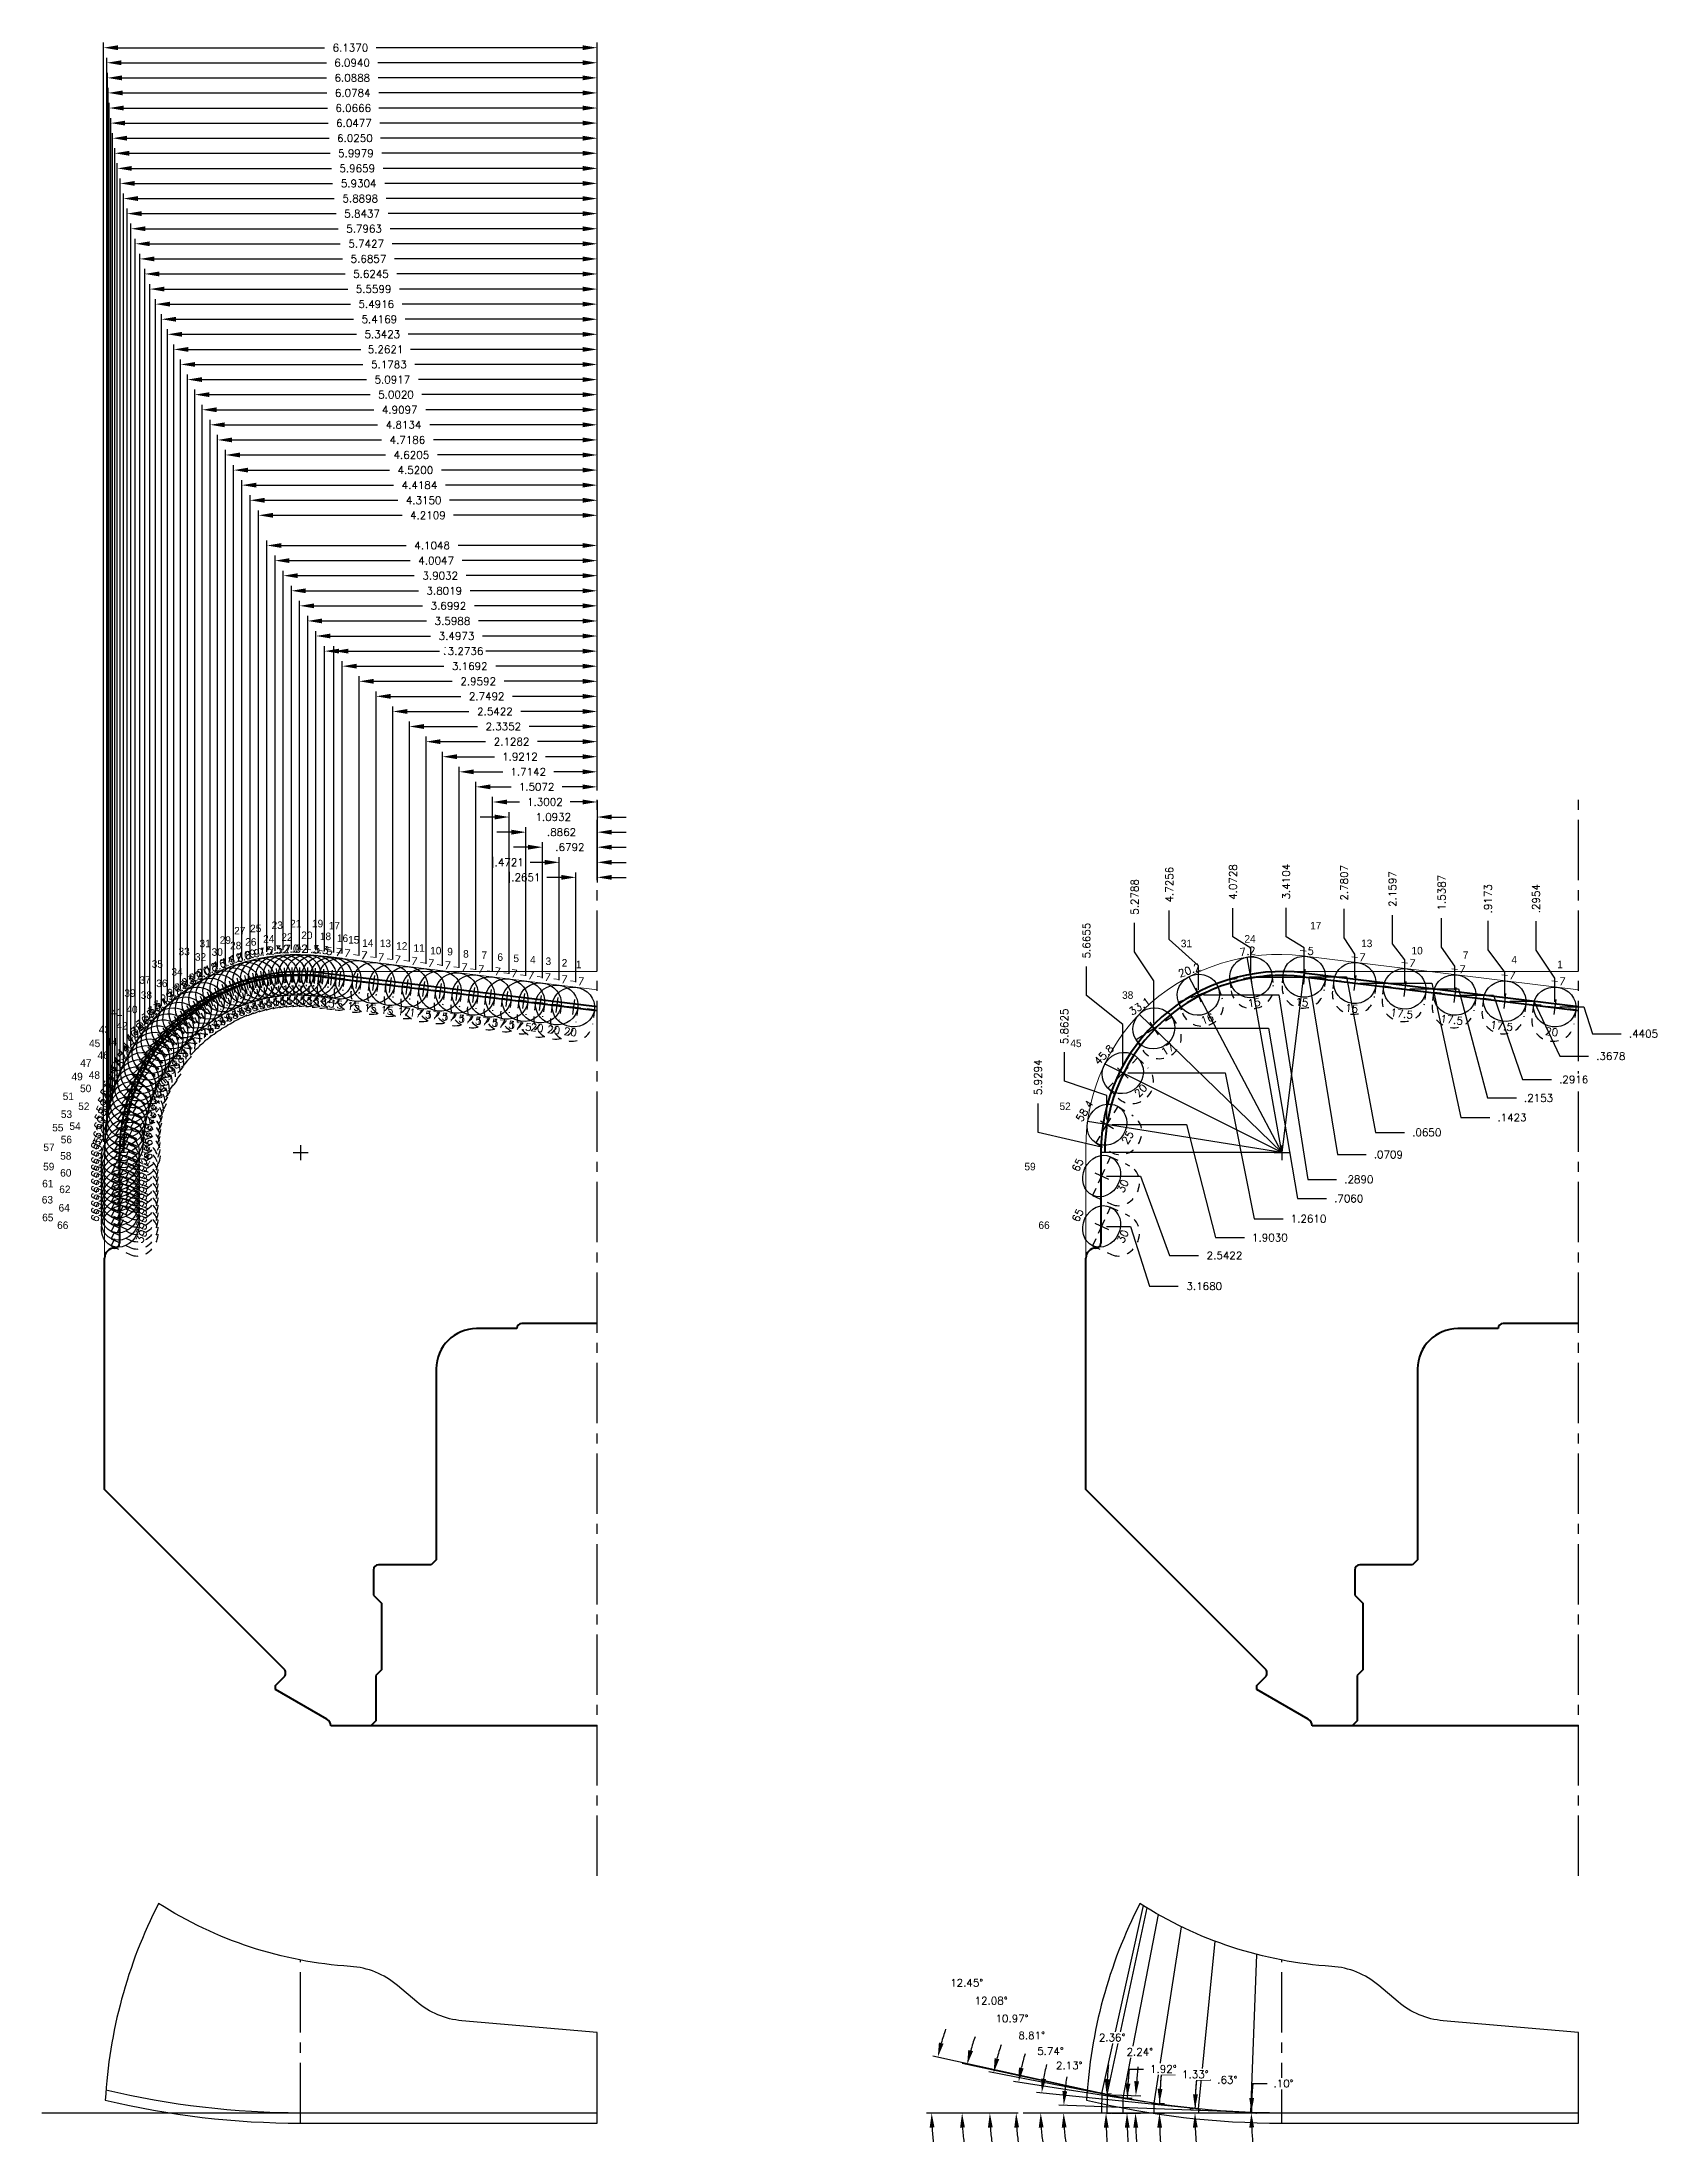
# Model space of a CAD drawing. Extents: x 34 to 204, y 6 to 38.
# Drawn here: x 126.21 to 146.32, y 12.21 to 38.31 of the extents above; entities that cross this region are included whole.
import ezdxf
from ezdxf.enums import TextEntityAlignment as Align

# ---------------------------------------------------------------- set-up
doc = ezdxf.new("R2010")
doc.units = 0
doc.header["$MEASUREMENT"] = 0
doc.header["$PDMODE"] = 35
doc.linetypes.add('CENTER2', pattern=[1.125, 0.75, -0.125, 0.125, -0.125])
doc.linetypes.add('HIDDEN2', pattern=[0.1875, 0.125, -0.0625])
doc.layers.get('0').update_dxf_attribs({"linetype": 'CONTINUOUS'})
doc.layers.get('Defpoints').update_dxf_attribs({"color": 10, "linetype": 'CONTINUOUS'})
for name, color, linetype in [('Blade1', 40, 'CONTINUOUS'), ('Blade3', 210, 'CONTINUOUS'), ('Blade5', 112, 'CONTINUOUS'), ('CLine', 5, 'CENTER2'), ('TEXT', 3, 'CONTINUOUS')]:
    doc.layers.add(name, color=color, linetype=linetype)
for name, color, linetype, true_color in [('Blade2', 7, 'CONTINUOUS', 0xcccc00), ('Blade4', 7, 'CONTINUOUS', 0x00cccc), ('Blade6', 190, 'CONTINUOUS', 0x7f00ff), ('Blade7', 7, 'CONTINUOUS', 0xcc00cc)]:
    doc.layers.add(name, color=color, linetype=linetype, true_color=true_color)
doc.styles.add('RomanS', font='romans')
doc.dimstyles.get("Standard").update_dxf_attribs({"dimtxt": 0.094, "dimasz": 0.18, "dimexe": 0.0625, "dimexo": 0.0625, "dimgap": 0.09, "dimtad": 0, "dimtih": 1, "dimtoh": 1, "dimdec": 4, "dimzin": 4, "dimdsep": 46, "dimtxsty": 'RomanS', "dimcen": 0.09, "dimazin": 1, "dimtfac": 1, "dimtdec": 4, "dimtofl": 0, "dimtmove": 0, "dimatfit": 1, "dimfxl": 1, "dimtfill": 1, "dimtolj": 1, "dimtzin": 0, "dimarcsym": 0})

msp = doc.modelspace()

# ---------------------------------------------------------------- texts
at = {"layer": 'Blade1'}
for s, p in [('52', (126.65639, 25.03511)), ('59', (126.22026, 24.28605)), ('66', (126.39438, 23.55687)), ('66', (138.59326, 23.55687))]:
    msp.add_text(s, height=0.09375, dxfattribs=at).set_placement(p)
at = {"layer": 'Blade2'}
for s, p in [('51', (126.46403, 25.1594)), ('58', (126.43252, 24.41862)), ('65', (126.20865, 23.65299))]:
    msp.add_text(s, height=0.09375, dxfattribs=at).set_placement(p)
at = {"layer": 'Blade3'}
for s, p in [('50', (126.67961, 25.25718)), ('57', (126.22358, 24.52469)), ('64', (126.41262, 23.77396))]:
    msp.add_text(s, height=0.09375, dxfattribs=at).set_placement(p)
at = {"layer": 'Blade4'}
for s, p in [('49', (126.57348, 25.40467)), ('56', (126.43915, 24.62246)), ('63', (126.20368, 23.8734))]:
    msp.add_text(s, height=0.09375, dxfattribs=at).set_placement(p)
at = {"layer": 'Blade5'}
for s, p in [('55', (126.33302, 24.76995)), ('62', (126.42091, 24.00266))]:
    msp.add_text(s, height=0.09375, dxfattribs=at).set_placement(p)
at = {"layer": 'Blade6'}
for s, p in [('47', (126.68126, 25.57205)), ('54', (126.54694, 24.78818)), ('61', (126.20865, 24.07392))]:
    msp.add_text(s, height=0.09375, dxfattribs=at).set_placement(p)
at = {"layer": 'Blade7'}
for s, p in [('53', (126.44081, 24.93733)), ('60', (126.43252, 24.20816))]:
    msp.add_text(s, height=0.09375, dxfattribs=at).set_placement(p)

# ---------------------------------------------------------------- blocks, each defined once
blk = doc.blocks.new('CMark')
at = {"layer": 'CLine'}
for p, q in [((-0.094, 0), (0.094, 0)), ((0, 0.094), (0, -0.094))]:
    blk.add_line(p, q, dxfattribs=at)
blk = doc.blocks.new('1313@30')
for p, q in [((-0.17, 0), (-0.265, 0)), ((0.171, 0), (0.264, 0))]:
    blk.add_line(p, q)
at = {"color": 8, "linetype": 'HIDDEN2', "ltscale": 0.5}
blk.add_line((-0.265, 0), (-0.265, -0.26), dxfattribs=at)
at = {"color": 8, "linetype": 'HIDDEN2', "ltscale": 0.5, "flags": 128}
blk.add_lwpolyline([(0.264, 0), (0.264, -0.26)], dxfattribs=at)
blk.add_ellipse((0, 0), major_axis=(0.264, 0), ratio=0.866025)
at = {"color": 8, "linetype": 'HIDDEN2', "ltscale": 0.5}
blk.add_ellipse((0, -0.26), major_axis=(0.264, 0), ratio=0.866025, start_param=3.141593, end_param=6.283185, dxfattribs=at)
blk.add_blockref('CMark', (0, 0))
at = {"style": 'RomanS'}
blk.add_text('30', height=0.094, dxfattribs=at).set_placement((0, -0.292), align=Align.MIDDLE_CENTER)
blk.add_attdef('ANG', text='', height=0.094, dxfattribs=at).set_placement((0, 0.251), align=Align.BOTTOM_CENTER)
blk = doc.blocks.new('1313@15')
for p, q in [((-0.17, 0), (-0.265, 0)), ((0.171, 0), (0.264, 0))]:
    blk.add_line(p, q)
at = {"color": 8, "linetype": 'HIDDEN2', "ltscale": 0.5}
blk.add_line((-0.265, 0), (-0.265, -0.135), dxfattribs=at)
at = {"color": 8, "linetype": 'HIDDEN2', "ltscale": 0.5, "flags": 128}
blk.add_lwpolyline([(0.264, 0), (0.264, -0.135)], dxfattribs=at)
blk.add_ellipse((0, 0), major_axis=(0.264, 0), ratio=0.965926)
at = {"color": 8, "linetype": 'HIDDEN2', "ltscale": 0.5}
blk.add_ellipse((0, -0.135), major_axis=(0.264, 0), ratio=0.965926, start_param=3.141593, end_param=6.283185, dxfattribs=at)
blk.add_blockref('CMark', (0, 0))
at = {"style": 'RomanS'}
blk.add_text('15', height=0.094, dxfattribs=at).set_placement((0, -0.318), align=Align.MIDDLE_CENTER)
blk.add_attdef('ANG', text='', height=0.094, dxfattribs=at).set_placement((0, 0.251), align=Align.BOTTOM_CENTER)
blk = doc.blocks.new('1313@16')
for p, q in [((-0.17, 0), (-0.265, 0)), ((0.171, 0), (0.264, 0))]:
    blk.add_line(p, q)
at = {"color": 8, "linetype": 'HIDDEN2', "ltscale": 0.5}
blk.add_line((-0.265, 0), (-0.265, -0.143), dxfattribs=at)
at = {"color": 8, "linetype": 'HIDDEN2', "ltscale": 0.5, "flags": 128}
blk.add_lwpolyline([(0.264, 0), (0.264, -0.143)], dxfattribs=at)
blk.add_ellipse((0, 0), major_axis=(0.264, 0), ratio=0.961262)
at = {"color": 8, "linetype": 'HIDDEN2', "ltscale": 0.5}
blk.add_ellipse((0, -0.143), major_axis=(0.264, 0), ratio=0.961262, start_param=3.141593, end_param=6.283185, dxfattribs=at)
blk.add_blockref('CMark', (0, 0))
at = {"style": 'RomanS'}
blk.add_text('16', height=0.094, dxfattribs=at).set_placement((0, -0.318), align=Align.MIDDLE_CENTER)
blk.add_attdef('ANG', text='', height=0.094, dxfattribs=at).set_placement((0, 0.251), align=Align.BOTTOM_CENTER)
blk = doc.blocks.new('1313@17')
for p, q in [((-0.17, 0), (-0.265, 0)), ((0.171, 0), (0.264, 0))]:
    blk.add_line(p, q)
at = {"color": 8, "linetype": 'HIDDEN2', "ltscale": 0.5}
blk.add_line((-0.265, 0), (-0.265, -0.152), dxfattribs=at)
at = {"color": 8, "linetype": 'HIDDEN2', "ltscale": 0.5, "flags": 128}
blk.add_lwpolyline([(0.264, 0), (0.264, -0.152)], dxfattribs=at)
blk.add_ellipse((0, 0), major_axis=(0.264, 0), ratio=0.956305)
at = {"color": 8, "linetype": 'HIDDEN2', "ltscale": 0.5}
blk.add_ellipse((0, -0.152), major_axis=(0.264, 0), ratio=0.92388, start_param=3.141593, end_param=6.283185, dxfattribs=at)
blk.add_blockref('CMark', (0, 0))
at = {"style": 'RomanS'}
blk.add_text('17', height=0.094, dxfattribs=at).set_placement((0, -0.311), align=Align.MIDDLE_CENTER)
blk.add_attdef('ANG', text='', height=0.094, dxfattribs=at).set_placement((0, 0.251), align=Align.BOTTOM_CENTER)
blk = doc.blocks.new('1313@20')
for p, q in [((-0.17, 0), (-0.265, 0)), ((0.171, 0), (0.264, 0))]:
    blk.add_line(p, q)
at = {"color": 8, "linetype": 'HIDDEN2', "ltscale": 0.5}
blk.add_line((-0.265, 0), (-0.265, -0.178), dxfattribs=at)
at = {"color": 8, "linetype": 'HIDDEN2', "ltscale": 0.5, "flags": 128}
blk.add_lwpolyline([(0.264, 0), (0.264, -0.178)], dxfattribs=at)
blk.add_ellipse((0, 0), major_axis=(0.264, 0), ratio=0.939693)
at = {"color": 8, "linetype": 'HIDDEN2', "ltscale": 0.5}
blk.add_ellipse((0, -0.178), major_axis=(0.264, 0), ratio=0.939693, start_param=3.141593, end_param=6.283185, dxfattribs=at)
blk.add_blockref('CMark', (0, 0))
at = {"style": 'RomanS'}
blk.add_text('20', height=0.094, dxfattribs=at).set_placement((0, -0.311), align=Align.MIDDLE_CENTER)
blk.add_attdef('ANG', text='', height=0.094, dxfattribs=at).set_placement((0, 0.251), align=Align.BOTTOM_CENTER)
blk = doc.blocks.new('1313@25')
for p, q in [((-0.17, 0), (-0.265, 0)), ((0.171, 0), (0.264, 0))]:
    blk.add_line(p, q)
at = {"color": 8, "linetype": 'HIDDEN2', "ltscale": 0.5}
blk.add_line((-0.265, 0), (-0.265, -0.22), dxfattribs=at)
at = {"color": 8, "linetype": 'HIDDEN2', "ltscale": 0.5, "flags": 128}
blk.add_lwpolyline([(0.264, 0), (0.264, -0.22)], dxfattribs=at)
blk.add_ellipse((0, 0), major_axis=(0.264, 0), ratio=0.906308)
at = {"color": 8, "linetype": 'HIDDEN2', "ltscale": 0.5}
blk.add_ellipse((0, -0.22), major_axis=(0.264, 0), ratio=0.906308, start_param=3.141593, end_param=6.283185, dxfattribs=at)
blk.add_blockref('CMark', (0, 0))
at = {"style": 'RomanS'}
blk.add_text('25', height=0.094, dxfattribs=at).set_placement((0, -0.302), align=Align.MIDDLE_CENTER)
blk.add_attdef('ANG', text='', height=0.094, dxfattribs=at).set_placement((0, 0.251), align=Align.BOTTOM_CENTER)
blk = doc.blocks.new('1313@18')
for p, q in [((-0.17, 0), (-0.265, 0)), ((0.171, 0), (0.264, 0))]:
    blk.add_line(p, q)
at = {"color": 8, "linetype": 'HIDDEN2', "ltscale": 0.5}
blk.add_line((-0.265, 0), (-0.265, -0.161), dxfattribs=at)
at = {"color": 8, "linetype": 'HIDDEN2', "ltscale": 0.5, "flags": 128}
blk.add_lwpolyline([(0.264, 0), (0.264, -0.161)], dxfattribs=at)
blk.add_ellipse((0, 0), major_axis=(0.264, 0), ratio=0.951057)
at = {"color": 8, "linetype": 'HIDDEN2', "ltscale": 0.5}
blk.add_ellipse((0, -0.161), major_axis=(0.264, 0), ratio=0.951057, start_param=3.141593, end_param=6.283185, dxfattribs=at)
blk.add_blockref('CMark', (0, 0))
at = {"style": 'RomanS'}
blk.add_text('18', height=0.094, dxfattribs=at).set_placement((0, -0.318), align=Align.MIDDLE_CENTER)
blk.add_attdef('ANG', text='', height=0.094, dxfattribs=at).set_placement((0, 0.251), align=Align.BOTTOM_CENTER)
blk = doc.blocks.new('1313@19')
for p, q in [((-0.17, 0), (-0.265, 0)), ((0.171, 0), (0.264, 0))]:
    blk.add_line(p, q)
at = {"color": 8, "linetype": 'HIDDEN2', "ltscale": 0.5}
blk.add_line((-0.265, 0), (-0.265, -0.199), dxfattribs=at)
at = {"color": 8, "linetype": 'HIDDEN2', "ltscale": 0.5, "flags": 128}
blk.add_lwpolyline([(0.264, 0), (0.264, -0.199)], dxfattribs=at)
blk.add_ellipse((0, 0), major_axis=(0.264, 0), ratio=0.945519)
at = {"color": 8, "linetype": 'HIDDEN2', "ltscale": 0.5}
blk.add_ellipse((0, -0.199), major_axis=(0.264, 0), ratio=0.92388, start_param=3.141593, end_param=6.283185, dxfattribs=at)
blk.add_blockref('CMark', (0, 0))
at = {"style": 'RomanS'}
blk.add_text('19', height=0.094, dxfattribs=at).set_placement((0, -0.311), align=Align.MIDDLE_CENTER)
blk.add_attdef('ANG', text='', height=0.094, dxfattribs=at).set_placement((0, 0.251), align=Align.BOTTOM_CENTER)
blk = doc.blocks.new('1313@21')
for p, q in [((-0.17, 0), (-0.265, 0)), ((0.171, 0), (0.264, 0))]:
    blk.add_line(p, q)
at = {"color": 8, "linetype": 'HIDDEN2', "ltscale": 0.5}
blk.add_line((-0.265, 0), (-0.265, -0.199), dxfattribs=at)
at = {"color": 8, "linetype": 'HIDDEN2', "ltscale": 0.5, "flags": 128}
blk.add_lwpolyline([(0.264, 0), (0.264, -0.199)], dxfattribs=at)
blk.add_ellipse((0, 0), major_axis=(0.264, 0), ratio=0.93358)
at = {"color": 8, "linetype": 'HIDDEN2', "ltscale": 0.5}
blk.add_ellipse((0, -0.199), major_axis=(0.264, 0), ratio=0.92388, start_param=3.141593, end_param=6.283185, dxfattribs=at)
blk.add_blockref('CMark', (0, 0))
at = {"style": 'RomanS'}
blk.add_text('21', height=0.094, dxfattribs=at).set_placement((0, -0.311), align=Align.MIDDLE_CENTER)
blk.add_attdef('ANG', text='', height=0.094, dxfattribs=at).set_placement((0, 0.251), align=Align.BOTTOM_CENTER)
blk = doc.blocks.new('1313@22')
for p, q in [((-0.17, 0), (-0.265, 0)), ((0.171, 0), (0.264, 0))]:
    blk.add_line(p, q)
at = {"color": 8, "linetype": 'HIDDEN2', "ltscale": 0.5}
blk.add_line((-0.265, 0), (-0.265, -0.195), dxfattribs=at)
at = {"color": 8, "linetype": 'HIDDEN2', "ltscale": 0.5, "flags": 128}
blk.add_lwpolyline([(0.264, 0), (0.264, -0.195)], dxfattribs=at)
blk.add_ellipse((0, 0), major_axis=(0.264, 0), ratio=0.927184)
at = {"color": 8, "linetype": 'HIDDEN2', "ltscale": 0.5}
blk.add_ellipse((0, -0.195), major_axis=(0.264, 0), ratio=0.927184, start_param=3.141593, end_param=6.283185, dxfattribs=at)
blk.add_blockref('CMark', (0, 0))
at = {"style": 'RomanS'}
blk.add_text('22', height=0.094, dxfattribs=at).set_placement((0, -0.318), align=Align.MIDDLE_CENTER)
blk.add_attdef('ANG', text='', height=0.094, dxfattribs=at).set_placement((0, 0.251), align=Align.BOTTOM_CENTER)
blk = doc.blocks.new('1313@23')
for p, q in [((-0.17, 0), (-0.265, 0)), ((0.171, 0), (0.264, 0))]:
    blk.add_line(p, q)
at = {"color": 8, "linetype": 'HIDDEN2', "ltscale": 0.5}
blk.add_line((-0.265, 0), (-0.265, -0.199), dxfattribs=at)
at = {"color": 8, "linetype": 'HIDDEN2', "ltscale": 0.5, "flags": 128}
blk.add_lwpolyline([(0.264, 0), (0.264, -0.199)], dxfattribs=at)
blk.add_ellipse((0, 0), major_axis=(0.264, 0), ratio=0.920505)
at = {"color": 8, "linetype": 'HIDDEN2', "ltscale": 0.5}
blk.add_ellipse((0, -0.199), major_axis=(0.264, 0), ratio=0.92388, start_param=3.141593, end_param=6.283185, dxfattribs=at)
blk.add_blockref('CMark', (0, 0))
at = {"style": 'RomanS'}
blk.add_text('23', height=0.094, dxfattribs=at).set_placement((0, -0.311), align=Align.MIDDLE_CENTER)
blk.add_attdef('ANG', text='', height=0.094, dxfattribs=at).set_placement((0, 0.251), align=Align.BOTTOM_CENTER)
blk = doc.blocks.new('1313@24')
for p, q in [((-0.17, 0), (-0.265, 0)), ((0.171, 0), (0.264, 0))]:
    blk.add_line(p, q)
at = {"color": 8, "linetype": 'HIDDEN2', "ltscale": 0.5}
blk.add_line((-0.265, 0), (-0.265, -0.212), dxfattribs=at)
at = {"color": 8, "linetype": 'HIDDEN2', "ltscale": 0.5, "flags": 128}
blk.add_lwpolyline([(0.264, 0), (0.264, -0.212)], dxfattribs=at)
blk.add_ellipse((0, 0), major_axis=(0.264, 0), ratio=0.913535)
at = {"color": 8, "linetype": 'HIDDEN2', "ltscale": 0.5}
blk.add_ellipse((0, -0.212), major_axis=(0.264, 0), ratio=0.913535, start_param=3.141593, end_param=6.283185, dxfattribs=at)
blk.add_blockref('CMark', (0, 0))
at = {"style": 'RomanS'}
blk.add_text('24', height=0.094, dxfattribs=at).set_placement((0, -0.318), align=Align.MIDDLE_CENTER)
blk.add_attdef('ANG', text='', height=0.094, dxfattribs=at).set_placement((0, 0.251), align=Align.BOTTOM_CENTER)
blk = doc.blocks.new('1313@26')
for p, q in [((-0.17, 0), (-0.265, 0)), ((0.171, 0), (0.264, 0))]:
    blk.add_line(p, q)
at = {"color": 8, "linetype": 'HIDDEN2', "ltscale": 0.5}
blk.add_line((-0.265, 0), (-0.265, -0.228), dxfattribs=at)
at = {"color": 8, "linetype": 'HIDDEN2', "ltscale": 0.5, "flags": 128}
blk.add_lwpolyline([(0.264, 0), (0.264, -0.228)], dxfattribs=at)
blk.add_ellipse((0, 0), major_axis=(0.264, 0), ratio=0.89879)
at = {"color": 8, "linetype": 'HIDDEN2', "ltscale": 0.5}
blk.add_ellipse((0, -0.228), major_axis=(0.264, 0), ratio=0.89879, start_param=3.141593, end_param=6.283185, dxfattribs=at)
blk.add_blockref('CMark', (0, 0))
at = {"style": 'RomanS'}
blk.add_text('26', height=0.094, dxfattribs=at).set_placement((0, -0.318), align=Align.MIDDLE_CENTER)
blk.add_attdef('ANG', text='', height=0.094, dxfattribs=at).set_placement((0, 0.251), align=Align.BOTTOM_CENTER)
blk = doc.blocks.new('1313@27')
for p, q in [((-0.17, 0), (-0.265, 0)), ((0.171, 0), (0.264, 0))]:
    blk.add_line(p, q)
at = {"color": 8, "linetype": 'HIDDEN2', "ltscale": 0.5}
blk.add_line((-0.265, 0), (-0.265, -0.236), dxfattribs=at)
at = {"color": 8, "linetype": 'HIDDEN2', "ltscale": 0.5, "flags": 128}
blk.add_lwpolyline([(0.264, 0), (0.264, -0.236)], dxfattribs=at)
blk.add_ellipse((0, 0), major_axis=(0.264, 0), ratio=0.891002)
at = {"color": 8, "linetype": 'HIDDEN2', "ltscale": 0.5}
blk.add_ellipse((0, -0.236), major_axis=(0.264, 0), ratio=0.891002, start_param=3.141593, end_param=6.283185, dxfattribs=at)
blk.add_blockref('CMark', (0, 0))
at = {"style": 'RomanS'}
blk.add_text('27', height=0.094, dxfattribs=at).set_placement((0, -0.318), align=Align.MIDDLE_CENTER)
blk.add_attdef('ANG', text='', height=0.094, dxfattribs=at).set_placement((0, 0.251), align=Align.BOTTOM_CENTER)
blk = doc.blocks.new('1313@28')
for p, q in [((-0.17, 0), (-0.265, 0)), ((0.171, 0), (0.264, 0))]:
    blk.add_line(p, q)
at = {"color": 8, "linetype": 'HIDDEN2', "ltscale": 0.5}
blk.add_line((-0.265, 0), (-0.265, -0.244), dxfattribs=at)
at = {"color": 8, "linetype": 'HIDDEN2', "ltscale": 0.5, "flags": 128}
blk.add_lwpolyline([(0.264, 0), (0.264, -0.244)], dxfattribs=at)
blk.add_ellipse((0, 0), major_axis=(0.264, 0), ratio=0.882949)
at = {"color": 8, "linetype": 'HIDDEN2', "ltscale": 0.5}
blk.add_ellipse((0, -0.244), major_axis=(0.264, 0), ratio=0.882949, start_param=3.141593, end_param=6.283185, dxfattribs=at)
blk.add_blockref('CMark', (0, 0))
at = {"style": 'RomanS'}
blk.add_text('28', height=0.094, dxfattribs=at).set_placement((0, -0.318), align=Align.MIDDLE_CENTER)
blk.add_attdef('ANG', text='', height=0.094, dxfattribs=at).set_placement((0, 0.251), align=Align.BOTTOM_CENTER)
blk = doc.blocks.new('*D471')
at = {"layer": 'Defpoints', "color": 0, "lineweight": -2, "transparency": 16777216}
for p, q in [((133.108, 28.883), (133.108, 27.864)), ((132.843, 26.625), (132.843, 27.989)), ((132.663, 27.927), (132.483, 27.927)), ((133.288, 27.927), (133.468, 27.927))]:
    blk.add_line(p, q, dxfattribs=at)
at = {"layer": 'Defpoints', "color": 0, "transparency": 16777216}
for p in [(133.108, 28.946), (132.843, 27.927), (132.843, 26.563)]:
    blk.add_point(p, dxfattribs=at)
for points in [[(132.663, 27.957), (132.663, 27.897), (132.843, 27.927)], [(133.288, 27.957), (133.288, 27.897), (133.108, 27.927)]]:
    blk.add_solid(points, dxfattribs=at)
at = {"layer": 'Defpoints', "color": 0, "transparency": 16777216, "insert": (132.221, 27.927), "char_height": 0.094, "attachment_point": 5, "style": 'RomanS', "bg_fill": 3, "box_fill_scale": 1.25, "bg_fill_color": 256, "bg_fill_true_color": 13158600, "bg_fill_transparency": 0}
blk.add_mtext('\\A1;.2651', dxfattribs=at)
blk = doc.blocks.new('*D472')
at = {"layer": 'Defpoints', "color": 0, "lineweight": -2, "transparency": 16777216}
for p, q in [((133.108, 28.883), (133.108, 28.052)), ((132.456, 28.114), (132.276, 28.114)), ((132.636, 26.651), (132.636, 28.177)), ((133.288, 28.114), (133.468, 28.114))]:
    blk.add_line(p, q, dxfattribs=at)
at = {"layer": 'Defpoints', "color": 0, "transparency": 16777216}
for p in [(133.108, 28.946), (132.636, 28.114), (132.636, 26.588)]:
    blk.add_point(p, dxfattribs=at)
for points in [[(132.456, 28.144), (132.456, 28.084), (132.636, 28.114)], [(133.288, 28.144), (133.288, 28.084), (133.108, 28.114)]]:
    blk.add_solid(points, dxfattribs=at)
at = {"layer": 'Defpoints', "color": 0, "transparency": 16777216, "insert": (132.014, 28.114), "char_height": 0.094, "attachment_point": 5, "style": 'RomanS', "bg_fill": 3, "box_fill_scale": 1.25, "bg_fill_color": 256, "bg_fill_true_color": 13158600, "bg_fill_transparency": 0}
blk.add_mtext('\\A1;.4721', dxfattribs=at)
blk = doc.blocks.new('*D473')
at = {"layer": 'Defpoints', "color": 0, "lineweight": -2, "transparency": 16777216}
for p, q in [((133.108, 28.883), (133.108, 28.239)), ((132.249, 28.302), (132.069, 28.302)), ((132.429, 26.676), (132.429, 28.364)), ((133.288, 28.302), (133.468, 28.302))]:
    blk.add_line(p, q, dxfattribs=at)
at = {"layer": 'Defpoints', "color": 0, "transparency": 16777216}
for p in [(133.108, 28.946), (132.429, 28.302), (132.429, 26.614)]:
    blk.add_point(p, dxfattribs=at)
for points in [[(132.249, 28.332), (132.249, 28.272), (132.429, 28.302)], [(133.288, 28.332), (133.288, 28.272), (133.108, 28.302)]]:
    blk.add_solid(points, dxfattribs=at)
at = {"layer": 'Defpoints', "color": 0, "transparency": 16777216, "insert": (132.769, 28.302), "char_height": 0.094, "attachment_point": 5, "style": 'RomanS', "bg_fill": 3, "box_fill_scale": 1.25, "bg_fill_color": 256, "bg_fill_true_color": 13158600, "bg_fill_transparency": 0}
blk.add_mtext('\\A1;.6792', dxfattribs=at)
blk = doc.blocks.new('*D474')
at = {"layer": 'Defpoints', "color": 0, "lineweight": -2, "transparency": 16777216}
for p, q in [((133.108, 28.883), (133.108, 28.427)), ((132.042, 28.489), (131.862, 28.489)), ((132.222, 26.702), (132.222, 28.552)), ((133.288, 28.489), (133.468, 28.489))]:
    blk.add_line(p, q, dxfattribs=at)
at = {"layer": 'Defpoints', "color": 0, "transparency": 16777216}
for p in [(133.108, 28.946), (132.222, 28.489), (132.222, 26.639)]:
    blk.add_point(p, dxfattribs=at)
for points in [[(132.042, 28.519), (132.042, 28.459), (132.222, 28.489)], [(133.288, 28.519), (133.288, 28.459), (133.108, 28.489)]]:
    blk.add_solid(points, dxfattribs=at)
at = {"layer": 'Defpoints', "color": 0, "transparency": 16777216, "insert": (132.665, 28.489), "char_height": 0.094, "attachment_point": 5, "style": 'RomanS', "bg_fill": 3, "box_fill_scale": 1.25, "bg_fill_color": 256, "bg_fill_true_color": 13158600, "bg_fill_transparency": 0}
blk.add_mtext('\\A1;.8862', dxfattribs=at)
blk = doc.blocks.new('*D475')
at = {"layer": 'Defpoints', "color": 0, "lineweight": -2, "transparency": 16777216}
for p, q in [((132.015, 26.727), (132.015, 28.739)), ((133.108, 28.883), (133.108, 28.614)), ((131.835, 28.677), (131.655, 28.677)), ((133.288, 28.677), (133.468, 28.677))]:
    blk.add_line(p, q, dxfattribs=at)
at = {"layer": 'Defpoints', "color": 0, "transparency": 16777216}
for p in [(133.108, 28.946), (132.015, 28.677), (132.015, 26.665)]:
    blk.add_point(p, dxfattribs=at)
for points in [[(131.835, 28.707), (131.835, 28.647), (132.015, 28.677)], [(133.288, 28.707), (133.288, 28.647), (133.108, 28.677)]]:
    blk.add_solid(points, dxfattribs=at)
at = {"layer": 'Defpoints', "color": 0, "transparency": 16777216, "insert": (132.562, 28.677), "char_height": 0.094, "attachment_point": 5, "style": 'RomanS', "bg_fill": 3, "box_fill_scale": 1.25, "bg_fill_color": 256, "bg_fill_true_color": 13158600, "bg_fill_transparency": 0}
blk.add_mtext('\\A1;1.0932', dxfattribs=at)
blk = doc.blocks.new('*D476')
at = {"layer": 'Defpoints', "color": 0, "lineweight": -2, "transparency": 16777216}
for p, q in [((131.808, 26.752), (131.808, 28.927)), ((131.988, 28.864), (132.142, 28.864)), ((132.928, 28.864), (132.774, 28.864)), ((133.108, 28.883), (133.108, 28.802))]:
    blk.add_line(p, q, dxfattribs=at)
at = {"layer": 'Defpoints', "color": 0, "transparency": 16777216}
for p in [(131.808, 28.864), (133.108, 28.946), (131.808, 26.69)]:
    blk.add_point(p, dxfattribs=at)
for points in [[(131.988, 28.894), (131.988, 28.834), (131.808, 28.864)], [(132.928, 28.894), (132.928, 28.834), (133.108, 28.864)]]:
    blk.add_solid(points, dxfattribs=at)
at = {"layer": 'Defpoints', "color": 0, "transparency": 16777216, "insert": (132.458, 28.864), "char_height": 0.094, "attachment_point": 5, "style": 'RomanS', "bg_fill": 3, "box_fill_scale": 1.25, "bg_fill_color": 256, "bg_fill_true_color": 13158600, "bg_fill_transparency": 0}
blk.add_mtext('\\A1;1.3002', dxfattribs=at)
blk = doc.blocks.new('*D477')
at = {"layer": 'Defpoints', "color": 0, "lineweight": -2, "transparency": 16777216}
for p, q in [((131.601, 26.778), (131.601, 29.114)), ((131.781, 29.052), (132.038, 29.052)), ((132.928, 29.052), (132.671, 29.052)), ((133.108, 29.008), (133.108, 29.114))]:
    blk.add_line(p, q, dxfattribs=at)
at = {"layer": 'Defpoints', "color": 0, "transparency": 16777216}
for p in [(131.601, 29.052), (133.108, 28.946), (131.601, 26.715)]:
    blk.add_point(p, dxfattribs=at)
for points in [[(131.781, 29.082), (131.781, 29.022), (131.601, 29.052)], [(132.928, 29.082), (132.928, 29.022), (133.108, 29.052)]]:
    blk.add_solid(points, dxfattribs=at)
at = {"layer": 'Defpoints', "color": 0, "transparency": 16777216, "insert": (132.355, 29.052), "char_height": 0.094, "attachment_point": 5, "style": 'RomanS', "bg_fill": 3, "box_fill_scale": 1.25, "bg_fill_color": 256, "bg_fill_true_color": 13158600, "bg_fill_transparency": 0}
blk.add_mtext('\\A1;1.5072', dxfattribs=at)
blk = doc.blocks.new('*D478')
at = {"layer": 'Defpoints', "color": 0, "lineweight": -2, "transparency": 16777216}
for p, q in [((131.394, 26.803), (131.394, 29.302)), ((131.574, 29.239), (131.935, 29.239)), ((132.928, 29.239), (132.567, 29.239)), ((133.108, 29.008), (133.108, 29.302))]:
    blk.add_line(p, q, dxfattribs=at)
at = {"layer": 'Defpoints', "color": 0, "transparency": 16777216}
for p in [(131.394, 29.239), (133.108, 28.946), (131.394, 26.741)]:
    blk.add_point(p, dxfattribs=at)
for points in [[(131.574, 29.269), (131.574, 29.209), (131.394, 29.239)], [(132.928, 29.269), (132.928, 29.209), (133.108, 29.239)]]:
    blk.add_solid(points, dxfattribs=at)
at = {"layer": 'Defpoints', "color": 0, "transparency": 16777216, "insert": (132.251, 29.239), "char_height": 0.094, "attachment_point": 5, "style": 'RomanS', "bg_fill": 3, "box_fill_scale": 1.25, "bg_fill_color": 256, "bg_fill_true_color": 13158600, "bg_fill_transparency": 0}
blk.add_mtext('\\A1;1.7142', dxfattribs=at)
blk = doc.blocks.new('*D479')
at = {"layer": 'Defpoints', "color": 0, "lineweight": -2, "transparency": 16777216}
for p, q in [((131.187, 26.829), (131.187, 29.489)), ((131.367, 29.427), (131.831, 29.427)), ((132.928, 29.427), (132.464, 29.427)), ((133.108, 29.008), (133.108, 29.489))]:
    blk.add_line(p, q, dxfattribs=at)
at = {"layer": 'Defpoints', "color": 0, "transparency": 16777216}
for p in [(131.187, 29.427), (133.108, 28.946), (131.187, 26.766)]:
    blk.add_point(p, dxfattribs=at)
for points in [[(131.367, 29.457), (131.367, 29.397), (131.187, 29.427)], [(132.928, 29.457), (132.928, 29.397), (133.108, 29.427)]]:
    blk.add_solid(points, dxfattribs=at)
at = {"layer": 'Defpoints', "color": 0, "transparency": 16777216, "insert": (132.148, 29.427), "char_height": 0.094, "attachment_point": 5, "style": 'RomanS', "bg_fill": 3, "box_fill_scale": 1.25, "bg_fill_color": 256, "bg_fill_true_color": 13158600, "bg_fill_transparency": 0}
blk.add_mtext('\\A1;1.9212', dxfattribs=at)
blk = doc.blocks.new('*D480')
at = {"layer": 'Defpoints', "color": 0, "lineweight": -2, "transparency": 16777216}
for p, q in [((130.98, 26.854), (130.98, 29.677)), ((131.16, 29.614), (131.721, 29.614)), ((132.928, 29.614), (132.367, 29.614)), ((133.108, 29.008), (133.108, 29.677))]:
    blk.add_line(p, q, dxfattribs=at)
at = {"layer": 'Defpoints', "color": 0, "transparency": 16777216}
for p in [(130.98, 29.614), (133.108, 28.946), (130.98, 26.792)]:
    blk.add_point(p, dxfattribs=at)
for points in [[(131.16, 29.644), (131.16, 29.584), (130.98, 29.614)], [(132.928, 29.644), (132.928, 29.584), (133.108, 29.614)]]:
    blk.add_solid(points, dxfattribs=at)
at = {"layer": 'Defpoints', "color": 0, "transparency": 16777216, "insert": (132.044, 29.614), "char_height": 0.094, "attachment_point": 5, "style": 'RomanS', "bg_fill": 3, "box_fill_scale": 1.25, "bg_fill_color": 256, "bg_fill_true_color": 13158600, "bg_fill_transparency": 0}
blk.add_mtext('\\A1;2.1282', dxfattribs=at)
blk = doc.blocks.new('*D481')
at = {"layer": 'Defpoints', "color": 0, "lineweight": -2, "transparency": 16777216}
for p, q in [((130.773, 26.88), (130.773, 29.864)), ((130.953, 29.802), (131.618, 29.802)), ((132.928, 29.802), (132.263, 29.802)), ((133.108, 29.008), (133.108, 29.864))]:
    blk.add_line(p, q, dxfattribs=at)
at = {"layer": 'Defpoints', "color": 0, "transparency": 16777216}
for p in [(130.773, 29.802), (133.108, 28.946), (130.773, 26.817)]:
    blk.add_point(p, dxfattribs=at)
for points in [[(130.953, 29.832), (130.953, 29.772), (130.773, 29.802)], [(132.928, 29.832), (132.928, 29.772), (133.108, 29.802)]]:
    blk.add_solid(points, dxfattribs=at)
at = {"layer": 'Defpoints', "color": 0, "transparency": 16777216, "insert": (131.941, 29.802), "char_height": 0.094, "attachment_point": 5, "style": 'RomanS', "bg_fill": 3, "box_fill_scale": 1.25, "bg_fill_color": 256, "bg_fill_true_color": 13158600, "bg_fill_transparency": 0}
blk.add_mtext('\\A1;2.3352', dxfattribs=at)
blk = doc.blocks.new('*D482')
at = {"layer": 'Defpoints', "color": 0, "lineweight": -2, "transparency": 16777216}
for p, q in [((130.566, 26.905), (130.566, 30.052)), ((133.108, 29.008), (133.108, 30.052)), ((130.746, 29.989), (131.514, 29.989)), ((132.928, 29.989), (132.16, 29.989))]:
    blk.add_line(p, q, dxfattribs=at)
at = {"layer": 'Defpoints', "color": 0, "transparency": 16777216}
for p in [(130.566, 29.989), (133.108, 28.946), (130.566, 26.842)]:
    blk.add_point(p, dxfattribs=at)
for points in [[(130.746, 30.019), (130.746, 29.959), (130.566, 29.989)], [(132.928, 30.019), (132.928, 29.959), (133.108, 29.989)]]:
    blk.add_solid(points, dxfattribs=at)
at = {"layer": 'Defpoints', "color": 0, "transparency": 16777216, "insert": (131.837, 29.989), "char_height": 0.094, "attachment_point": 5, "style": 'RomanS', "bg_fill": 3, "box_fill_scale": 1.25, "bg_fill_color": 256, "bg_fill_true_color": 13158600, "bg_fill_transparency": 0}
blk.add_mtext('\\A1;2.5422', dxfattribs=at)
blk = doc.blocks.new('*D483')
at = {"layer": 'Defpoints', "color": 0, "lineweight": -2, "transparency": 16777216}
for p, q in [((130.359, 26.93), (130.359, 30.239)), ((130.539, 30.177), (131.411, 30.177)), ((132.928, 30.177), (132.056, 30.177)), ((133.108, 29.008), (133.108, 30.239))]:
    blk.add_line(p, q, dxfattribs=at)
at = {"layer": 'Defpoints', "color": 0, "transparency": 16777216}
for p in [(130.359, 30.177), (133.108, 28.946), (130.359, 26.868)]:
    blk.add_point(p, dxfattribs=at)
for points in [[(130.539, 30.207), (130.539, 30.147), (130.359, 30.177)], [(132.928, 30.207), (132.928, 30.147), (133.108, 30.177)]]:
    blk.add_solid(points, dxfattribs=at)
at = {"layer": 'Defpoints', "color": 0, "transparency": 16777216, "insert": (131.734, 30.177), "char_height": 0.094, "attachment_point": 5, "style": 'RomanS', "bg_fill": 3, "box_fill_scale": 1.25, "bg_fill_color": 256, "bg_fill_true_color": 13158600, "bg_fill_transparency": 0}
blk.add_mtext('\\A1;2.7492', dxfattribs=at)
blk = doc.blocks.new('*D484')
at = {"layer": 'Defpoints', "color": 0, "lineweight": -2, "transparency": 16777216}
for p, q in [((130.149, 26.956), (130.149, 30.427)), ((130.329, 30.364), (131.306, 30.364)), ((132.928, 30.364), (131.951, 30.364)), ((133.108, 29.008), (133.108, 30.427))]:
    blk.add_line(p, q, dxfattribs=at)
at = {"layer": 'Defpoints', "color": 0, "transparency": 16777216}
for p in [(130.149, 30.364), (133.108, 28.946), (130.149, 26.894)]:
    blk.add_point(p, dxfattribs=at)
for points in [[(130.329, 30.394), (130.329, 30.334), (130.149, 30.364)], [(132.928, 30.394), (132.928, 30.334), (133.108, 30.364)]]:
    blk.add_solid(points, dxfattribs=at)
at = {"layer": 'Defpoints', "color": 0, "transparency": 16777216, "insert": (131.629, 30.364), "char_height": 0.094, "attachment_point": 5, "style": 'RomanS', "bg_fill": 3, "box_fill_scale": 1.25, "bg_fill_color": 256, "bg_fill_true_color": 13158600, "bg_fill_transparency": 0}
blk.add_mtext('\\A1;2.9592', dxfattribs=at)
blk = doc.blocks.new('*D485')
at = {"layer": 'Defpoints', "color": 0, "lineweight": -2, "transparency": 16777216}
for p, q in [((129.939, 26.982), (129.939, 30.614)), ((130.119, 30.552), (131.201, 30.552)), ((132.928, 30.552), (131.846, 30.552)), ((133.108, 29.008), (133.108, 30.614))]:
    blk.add_line(p, q, dxfattribs=at)
at = {"layer": 'Defpoints', "color": 0, "transparency": 16777216}
for p in [(129.939, 30.552), (133.108, 28.946), (129.939, 26.919)]:
    blk.add_point(p, dxfattribs=at)
for points in [[(130.119, 30.582), (130.119, 30.522), (129.939, 30.552)], [(132.928, 30.582), (132.928, 30.522), (133.108, 30.552)]]:
    blk.add_solid(points, dxfattribs=at)
at = {"layer": 'Defpoints', "color": 0, "transparency": 16777216, "insert": (131.524, 30.552), "char_height": 0.094, "attachment_point": 5, "style": 'RomanS', "bg_fill": 3, "box_fill_scale": 1.25, "bg_fill_color": 256, "bg_fill_true_color": 13158600, "bg_fill_transparency": 0}
blk.add_mtext('\\A1;3.1692', dxfattribs=at)
blk = doc.blocks.new('*D486')
at = {"layer": 'Defpoints', "color": 0, "lineweight": -2, "transparency": 16777216}
for p, q in [((129.72, 27.009), (129.72, 30.802)), ((133.108, 29.008), (133.108, 30.802)), ((129.9, 30.739), (131.105, 30.739)), ((132.928, 30.739), (131.723, 30.739))]:
    blk.add_line(p, q, dxfattribs=at)
at = {"layer": 'Defpoints', "color": 0, "transparency": 16777216}
for p in [(129.72, 30.739), (133.108, 28.946), (129.72, 26.946)]:
    blk.add_point(p, dxfattribs=at)
for points in [[(129.9, 30.769), (129.9, 30.709), (129.72, 30.739)], [(132.928, 30.769), (132.928, 30.709), (133.108, 30.739)]]:
    blk.add_solid(points, dxfattribs=at)
at = {"layer": 'Defpoints', "color": 0, "transparency": 16777216, "insert": (131.414, 30.739), "char_height": 0.094, "attachment_point": 5, "style": 'RomanS', "bg_fill": 3, "box_fill_scale": 1.25, "bg_fill_color": 256, "bg_fill_true_color": 13158600, "bg_fill_transparency": 0}
blk.add_mtext('\\A1;3.3881', dxfattribs=at)
blk = doc.blocks.new('*D487')
at = {"layer": 'Defpoints', "color": 0, "lineweight": -2, "transparency": 16777216}
for p, q in [((129.611, 27.021), (129.611, 30.989)), ((129.791, 30.927), (131.037, 30.927)), ((132.928, 30.927), (131.682, 30.927)), ((133.108, 29.008), (133.108, 30.989))]:
    blk.add_line(p, q, dxfattribs=at)
at = {"layer": 'Defpoints', "color": 0, "transparency": 16777216}
for p in [(129.611, 30.927), (133.108, 28.946), (129.611, 26.959)]:
    blk.add_point(p, dxfattribs=at)
for points in [[(129.791, 30.957), (129.791, 30.897), (129.611, 30.927)], [(132.928, 30.957), (132.928, 30.897), (133.108, 30.927)]]:
    blk.add_solid(points, dxfattribs=at)
at = {"layer": 'Defpoints', "color": 0, "transparency": 16777216, "insert": (131.359, 30.927), "char_height": 0.094, "attachment_point": 5, "style": 'RomanS', "bg_fill": 3, "box_fill_scale": 1.25, "bg_fill_color": 256, "bg_fill_true_color": 13158600, "bg_fill_transparency": 0}
blk.add_mtext('\\A1;3.4973', dxfattribs=at)
blk = doc.blocks.new('*D488')
at = {"layer": 'Defpoints', "color": 0, "lineweight": -2, "transparency": 16777216}
for p, q in [((129.509, 27.029), (129.509, 31.177)), ((129.689, 31.114), (130.986, 31.114)), ((132.928, 31.114), (131.632, 31.114)), ((133.108, 29.008), (133.108, 31.177))]:
    blk.add_line(p, q, dxfattribs=at)
at = {"layer": 'Defpoints', "color": 0, "transparency": 16777216}
for p in [(129.509, 31.114), (133.108, 28.946), (129.509, 26.966)]:
    blk.add_point(p, dxfattribs=at)
for points in [[(129.689, 31.144), (129.689, 31.084), (129.509, 31.114)], [(132.928, 31.144), (132.928, 31.084), (133.108, 31.114)]]:
    blk.add_solid(points, dxfattribs=at)
at = {"layer": 'Defpoints', "color": 0, "transparency": 16777216, "insert": (131.309, 31.114), "char_height": 0.094, "attachment_point": 5, "style": 'RomanS', "bg_fill": 3, "box_fill_scale": 1.25, "bg_fill_color": 256, "bg_fill_true_color": 13158600, "bg_fill_transparency": 0}
blk.add_mtext('\\A1;3.5988', dxfattribs=at)
blk = doc.blocks.new('*D489')
at = {"layer": 'Defpoints', "color": 0, "lineweight": -2, "transparency": 16777216}
for p, q in [((129.409, 27.032), (129.409, 31.364)), ((133.108, 29.008), (133.108, 31.364)), ((129.589, 31.302), (130.936, 31.302)), ((132.928, 31.302), (131.581, 31.302))]:
    blk.add_line(p, q, dxfattribs=at)
at = {"layer": 'Defpoints', "color": 0, "transparency": 16777216}
for p in [(129.409, 31.302), (133.108, 28.946), (129.409, 26.97)]:
    blk.add_point(p, dxfattribs=at)
for points in [[(129.589, 31.332), (129.589, 31.272), (129.409, 31.302)], [(132.928, 31.332), (132.928, 31.272), (133.108, 31.302)]]:
    blk.add_solid(points, dxfattribs=at)
at = {"layer": 'Defpoints', "color": 0, "transparency": 16777216, "insert": (131.259, 31.302), "char_height": 0.094, "attachment_point": 5, "style": 'RomanS', "bg_fill": 3, "box_fill_scale": 1.25, "bg_fill_color": 256, "bg_fill_true_color": 13158600, "bg_fill_transparency": 0}
blk.add_mtext('\\A1;3.6992', dxfattribs=at)
blk = doc.blocks.new('*D490')
at = {"layer": 'Defpoints', "color": 0, "lineweight": -2, "transparency": 16777216}
for p, q in [((129.306, 27.031), (129.306, 31.552)), ((129.486, 31.489), (130.887, 31.489)), ((132.928, 31.489), (131.528, 31.489)), ((133.108, 29.008), (133.108, 31.552))]:
    blk.add_line(p, q, dxfattribs=at)
at = {"layer": 'Defpoints', "color": 0, "transparency": 16777216}
for p in [(129.306, 31.489), (133.108, 28.946), (129.306, 26.968)]:
    blk.add_point(p, dxfattribs=at)
for points in [[(129.486, 31.519), (129.486, 31.459), (129.306, 31.489)], [(132.928, 31.519), (132.928, 31.459), (133.108, 31.489)]]:
    blk.add_solid(points, dxfattribs=at)
at = {"layer": 'Defpoints', "color": 0, "transparency": 16777216, "insert": (131.207, 31.489), "char_height": 0.094, "attachment_point": 5, "style": 'RomanS', "bg_fill": 3, "box_fill_scale": 1.25, "bg_fill_color": 256, "bg_fill_true_color": 13158600, "bg_fill_transparency": 0}
blk.add_mtext('\\A1;3.8019', dxfattribs=at)
blk = doc.blocks.new('*D491')
at = {"layer": 'Defpoints', "color": 0, "lineweight": -2, "transparency": 16777216}
for p, q in [((129.205, 27.026), (129.205, 31.739)), ((129.385, 31.677), (130.834, 31.677)), ((132.928, 31.677), (131.479, 31.677)), ((133.108, 29.008), (133.108, 31.739))]:
    blk.add_line(p, q, dxfattribs=at)
at = {"layer": 'Defpoints', "color": 0, "transparency": 16777216}
for p in [(129.205, 31.677), (133.108, 28.946), (129.205, 26.963)]:
    blk.add_point(p, dxfattribs=at)
for points in [[(129.385, 31.707), (129.385, 31.647), (129.205, 31.677)], [(132.928, 31.707), (132.928, 31.647), (133.108, 31.677)]]:
    blk.add_solid(points, dxfattribs=at)
at = {"layer": 'Defpoints', "color": 0, "transparency": 16777216, "insert": (131.157, 31.677), "char_height": 0.094, "attachment_point": 5, "style": 'RomanS', "bg_fill": 3, "box_fill_scale": 1.25, "bg_fill_color": 256, "bg_fill_true_color": 13158600, "bg_fill_transparency": 0}
blk.add_mtext('\\A1;3.9032', dxfattribs=at)
blk = doc.blocks.new('*D492')
at = {"layer": 'Defpoints', "color": 0, "lineweight": -2, "transparency": 16777216}
for p, q in [((129.103, 27.016), (129.103, 31.927)), ((129.283, 31.864), (130.783, 31.864)), ((132.928, 31.864), (131.429, 31.864)), ((133.108, 29.008), (133.108, 31.927))]:
    blk.add_line(p, q, dxfattribs=at)
at = {"layer": 'Defpoints', "color": 0, "transparency": 16777216}
for p in [(129.103, 31.864), (133.108, 28.946), (129.103, 26.953)]:
    blk.add_point(p, dxfattribs=at)
for points in [[(129.283, 31.894), (129.283, 31.834), (129.103, 31.864)], [(132.928, 31.894), (132.928, 31.834), (133.108, 31.864)]]:
    blk.add_solid(points, dxfattribs=at)
at = {"layer": 'Defpoints', "color": 0, "transparency": 16777216, "insert": (131.106, 31.864), "char_height": 0.094, "attachment_point": 5, "style": 'RomanS', "bg_fill": 3, "box_fill_scale": 1.25, "bg_fill_color": 256, "bg_fill_true_color": 13158600, "bg_fill_transparency": 0}
blk.add_mtext('\\A1;4.0047', dxfattribs=at)
blk = doc.blocks.new('*D493')
at = {"layer": 'Defpoints', "color": 0, "lineweight": -2, "transparency": 16777216}
for p, q in [((129.003, 27.002), (129.003, 32.114)), ((133.108, 29.008), (133.108, 32.114)), ((129.183, 32.052), (130.733, 32.052)), ((132.928, 32.052), (131.379, 32.052))]:
    blk.add_line(p, q, dxfattribs=at)
at = {"layer": 'Defpoints', "color": 0, "transparency": 16777216}
for p in [(129.003, 32.052), (133.108, 28.946), (129.003, 26.939)]:
    blk.add_point(p, dxfattribs=at)
for points in [[(129.183, 32.082), (129.183, 32.022), (129.003, 32.052)], [(132.928, 32.082), (132.928, 32.022), (133.108, 32.052)]]:
    blk.add_solid(points, dxfattribs=at)
at = {"layer": 'Defpoints', "color": 0, "transparency": 16777216, "insert": (131.056, 32.052), "char_height": 0.094, "attachment_point": 5, "style": 'RomanS', "bg_fill": 3, "box_fill_scale": 1.25, "bg_fill_color": 256, "bg_fill_true_color": 13158600, "bg_fill_transparency": 0}
blk.add_mtext('\\A1;4.1048', dxfattribs=at)
blk = doc.blocks.new('*D494')
at = {"layer": 'Defpoints', "color": 0, "lineweight": -2, "transparency": 16777216}
for p, q in [((128.897, 26.982), (128.897, 32.489)), ((129.077, 32.427), (130.682, 32.427)), ((132.928, 32.427), (131.323, 32.427)), ((133.108, 29.008), (133.108, 32.489))]:
    blk.add_line(p, q, dxfattribs=at)
at = {"layer": 'Defpoints', "color": 0, "transparency": 16777216}
for p in [(128.897, 32.427), (133.108, 28.946), (128.897, 26.92)]:
    blk.add_point(p, dxfattribs=at)
for points in [[(129.077, 32.457), (129.077, 32.397), (128.897, 32.427)], [(132.928, 32.457), (132.928, 32.397), (133.108, 32.427)]]:
    blk.add_solid(points, dxfattribs=at)
at = {"layer": 'Defpoints', "color": 0, "transparency": 16777216, "insert": (131.003, 32.427), "char_height": 0.094, "attachment_point": 5, "style": 'RomanS', "bg_fill": 3, "box_fill_scale": 1.25, "bg_fill_color": 256, "bg_fill_true_color": 13158600, "bg_fill_transparency": 0}
blk.add_mtext('\\A1;4.2109', dxfattribs=at)
blk = doc.blocks.new('*D495')
at = {"layer": 'Defpoints', "color": 0, "lineweight": -2, "transparency": 16777216}
for p, q in [((128.793, 26.958), (128.793, 32.677)), ((133.108, 29.008), (133.108, 32.677)), ((128.973, 32.614), (130.628, 32.614)), ((132.928, 32.614), (131.273, 32.614))]:
    blk.add_line(p, q, dxfattribs=at)
at = {"layer": 'Defpoints', "color": 0, "transparency": 16777216}
for p in [(128.793, 32.614), (133.108, 28.946), (128.793, 26.896)]:
    blk.add_point(p, dxfattribs=at)
for points in [[(128.973, 32.644), (128.973, 32.584), (128.793, 32.614)], [(132.928, 32.644), (132.928, 32.584), (133.108, 32.614)]]:
    blk.add_solid(points, dxfattribs=at)
at = {"layer": 'Defpoints', "color": 0, "transparency": 16777216, "insert": (130.951, 32.614), "char_height": 0.094, "attachment_point": 5, "style": 'RomanS', "bg_fill": 3, "box_fill_scale": 1.25, "bg_fill_color": 256, "bg_fill_true_color": 13158600, "bg_fill_transparency": 0}
blk.add_mtext('\\A1;4.3150', dxfattribs=at)
blk = doc.blocks.new('*D496')
at = {"layer": 'Defpoints', "color": 0, "lineweight": -2, "transparency": 16777216}
for p, q in [((128.69, 26.929), (128.69, 32.864)), ((128.87, 32.802), (130.574, 32.802)), ((132.928, 32.802), (131.224, 32.802)), ((133.108, 29.008), (133.108, 32.864))]:
    blk.add_line(p, q, dxfattribs=at)
at = {"layer": 'Defpoints', "color": 0, "transparency": 16777216}
for p in [(128.69, 32.802), (133.108, 28.946), (128.69, 26.867)]:
    blk.add_point(p, dxfattribs=at)
for points in [[(128.87, 32.832), (128.87, 32.772), (128.69, 32.802)], [(132.928, 32.832), (132.928, 32.772), (133.108, 32.802)]]:
    blk.add_solid(points, dxfattribs=at)
at = {"layer": 'Defpoints', "color": 0, "transparency": 16777216, "insert": (130.899, 32.802), "char_height": 0.094, "attachment_point": 5, "style": 'RomanS', "bg_fill": 3, "box_fill_scale": 1.25, "bg_fill_color": 256, "bg_fill_true_color": 13158600, "bg_fill_transparency": 0}
blk.add_mtext('\\A1;4.4184', dxfattribs=at)
blk = doc.blocks.new('*D497')
at = {"layer": 'Defpoints', "color": 0, "lineweight": -2, "transparency": 16777216}
for p, q in [((128.588, 26.896), (128.588, 33.052)), ((128.768, 32.989), (130.525, 32.989)), ((132.928, 32.989), (131.171, 32.989)), ((133.108, 29.008), (133.108, 33.052))]:
    blk.add_line(p, q, dxfattribs=at)
at = {"layer": 'Defpoints', "color": 0, "transparency": 16777216}
for p in [(128.588, 32.989), (133.108, 28.946), (128.588, 26.833)]:
    blk.add_point(p, dxfattribs=at)
for points in [[(128.768, 33.019), (128.768, 32.959), (128.588, 32.989)], [(132.928, 33.019), (132.928, 32.959), (133.108, 32.989)]]:
    blk.add_solid(points, dxfattribs=at)
at = {"layer": 'Defpoints', "color": 0, "transparency": 16777216, "insert": (130.848, 32.989), "char_height": 0.094, "attachment_point": 5, "style": 'RomanS', "bg_fill": 3, "box_fill_scale": 1.25, "bg_fill_color": 256, "bg_fill_true_color": 13158600, "bg_fill_transparency": 0}
blk.add_mtext('\\A1;4.5200', dxfattribs=at)
blk = doc.blocks.new('*D498')
at = {"layer": 'Defpoints', "color": 0, "lineweight": -2, "transparency": 16777216}
for p, q in [((128.488, 26.857), (128.488, 33.239)), ((128.668, 33.177), (130.475, 33.177)), ((132.928, 33.177), (131.121, 33.177)), ((133.108, 29.008), (133.108, 33.239))]:
    blk.add_line(p, q, dxfattribs=at)
at = {"layer": 'Defpoints', "color": 0, "transparency": 16777216}
for p in [(128.488, 33.177), (133.108, 28.946), (128.488, 26.795)]:
    blk.add_point(p, dxfattribs=at)
for points in [[(128.668, 33.207), (128.668, 33.147), (128.488, 33.177)], [(132.928, 33.207), (132.928, 33.147), (133.108, 33.177)]]:
    blk.add_solid(points, dxfattribs=at)
at = {"layer": 'Defpoints', "color": 0, "transparency": 16777216, "insert": (130.798, 33.177), "char_height": 0.094, "attachment_point": 5, "style": 'RomanS', "bg_fill": 3, "box_fill_scale": 1.25, "bg_fill_color": 256, "bg_fill_true_color": 13158600, "bg_fill_transparency": 0}
blk.add_mtext('\\A1;4.6205', dxfattribs=at)
blk = doc.blocks.new('*D499')
at = {"layer": 'Defpoints', "color": 0, "lineweight": -2, "transparency": 16777216}
for p, q in [((128.389, 26.815), (128.389, 33.427)), ((133.108, 29.008), (133.108, 33.427)), ((128.569, 33.364), (130.426, 33.364)), ((132.928, 33.364), (131.072, 33.364))]:
    blk.add_line(p, q, dxfattribs=at)
at = {"layer": 'Defpoints', "color": 0, "transparency": 16777216}
for p in [(128.389, 33.364), (133.108, 28.946), (128.389, 26.752)]:
    blk.add_point(p, dxfattribs=at)
for points in [[(128.569, 33.394), (128.569, 33.334), (128.389, 33.364)], [(132.928, 33.394), (132.928, 33.334), (133.108, 33.364)]]:
    blk.add_solid(points, dxfattribs=at)
at = {"layer": 'Defpoints', "color": 0, "transparency": 16777216, "insert": (130.749, 33.364), "char_height": 0.094, "attachment_point": 5, "style": 'RomanS', "bg_fill": 3, "box_fill_scale": 1.25, "bg_fill_color": 256, "bg_fill_true_color": 13158600, "bg_fill_transparency": 0}
blk.add_mtext('\\A1;4.7186', dxfattribs=at)
blk = doc.blocks.new('*D500')
at = {"layer": 'Defpoints', "color": 0, "lineweight": -2, "transparency": 16777216}
for p, q in [((128.295, 26.769), (128.295, 33.614)), ((128.475, 33.552), (130.376, 33.552)), ((132.928, 33.552), (131.026, 33.552)), ((133.108, 29.008), (133.108, 33.614))]:
    blk.add_line(p, q, dxfattribs=at)
at = {"layer": 'Defpoints', "color": 0, "transparency": 16777216}
for p in [(128.295, 33.552), (133.108, 28.946), (128.295, 26.706)]:
    blk.add_point(p, dxfattribs=at)
for points in [[(128.475, 33.582), (128.475, 33.522), (128.295, 33.552)], [(132.928, 33.582), (132.928, 33.522), (133.108, 33.552)]]:
    blk.add_solid(points, dxfattribs=at)
at = {"layer": 'Defpoints', "color": 0, "transparency": 16777216, "insert": (130.701, 33.552), "char_height": 0.094, "attachment_point": 5, "style": 'RomanS', "bg_fill": 3, "box_fill_scale": 1.25, "bg_fill_color": 256, "bg_fill_true_color": 13158600, "bg_fill_transparency": 0}
blk.add_mtext('\\A1;4.8134', dxfattribs=at)
blk = doc.blocks.new('*D501')
at = {"layer": 'Defpoints', "color": 0, "lineweight": -2, "transparency": 16777216}
for p, q in [((128.198, 26.716), (128.198, 33.802)), ((128.378, 33.739), (130.331, 33.739)), ((132.928, 33.739), (130.976, 33.739)), ((133.108, 29.008), (133.108, 33.802))]:
    blk.add_line(p, q, dxfattribs=at)
at = {"layer": 'Defpoints', "color": 0, "transparency": 16777216}
for p in [(128.198, 33.739), (133.108, 28.946), (128.198, 26.654)]:
    blk.add_point(p, dxfattribs=at)
for points in [[(128.378, 33.769), (128.378, 33.709), (128.198, 33.739)], [(132.928, 33.769), (132.928, 33.709), (133.108, 33.739)]]:
    blk.add_solid(points, dxfattribs=at)
at = {"layer": 'Defpoints', "color": 0, "transparency": 16777216, "insert": (130.653, 33.739), "char_height": 0.094, "attachment_point": 5, "style": 'RomanS', "bg_fill": 3, "box_fill_scale": 1.25, "bg_fill_color": 256, "bg_fill_true_color": 13158600, "bg_fill_transparency": 0}
blk.add_mtext('\\A1;4.9097', dxfattribs=at)
blk = doc.blocks.new('*D502')
at = {"layer": 'Defpoints', "color": 0, "lineweight": -2, "transparency": 16777216}
for p, q in [((128.106, 26.66), (128.106, 33.989)), ((133.108, 29.008), (133.108, 33.989)), ((128.286, 33.927), (130.284, 33.927)), ((132.928, 33.927), (130.93, 33.927))]:
    blk.add_line(p, q, dxfattribs=at)
at = {"layer": 'Defpoints', "color": 0, "transparency": 16777216}
for p in [(128.106, 33.927), (133.108, 28.946), (128.106, 26.598)]:
    blk.add_point(p, dxfattribs=at)
for points in [[(128.286, 33.957), (128.286, 33.897), (128.106, 33.927)], [(132.928, 33.957), (132.928, 33.897), (133.108, 33.927)]]:
    blk.add_solid(points, dxfattribs=at)
at = {"layer": 'Defpoints', "color": 0, "transparency": 16777216, "insert": (130.607, 33.927), "char_height": 0.094, "attachment_point": 5, "style": 'RomanS', "bg_fill": 3, "box_fill_scale": 1.25, "bg_fill_color": 256, "bg_fill_true_color": 13158600, "bg_fill_transparency": 0}
blk.add_mtext('\\A1;5.0020', dxfattribs=at)
blk = doc.blocks.new('*D503')
at = {"layer": 'Defpoints', "color": 0, "lineweight": -2, "transparency": 16777216}
for p, q in [((128.016, 26.6), (128.016, 34.177)), ((128.196, 34.114), (130.24, 34.114)), ((132.928, 34.114), (130.885, 34.114)), ((133.108, 29.008), (133.108, 34.177))]:
    blk.add_line(p, q, dxfattribs=at)
at = {"layer": 'Defpoints', "color": 0, "transparency": 16777216}
for p in [(128.016, 34.114), (133.108, 28.946), (128.016, 26.538)]:
    blk.add_point(p, dxfattribs=at)
for points in [[(128.196, 34.144), (128.196, 34.084), (128.016, 34.114)], [(132.928, 34.144), (132.928, 34.084), (133.108, 34.114)]]:
    blk.add_solid(points, dxfattribs=at)
at = {"layer": 'Defpoints', "color": 0, "transparency": 16777216, "insert": (130.562, 34.114), "char_height": 0.094, "attachment_point": 5, "style": 'RomanS', "bg_fill": 3, "box_fill_scale": 1.25, "bg_fill_color": 256, "bg_fill_true_color": 13158600, "bg_fill_transparency": 0}
blk.add_mtext('\\A1;5.0917', dxfattribs=at)
blk = doc.blocks.new('*D504')
at = {"layer": 'Defpoints', "color": 0, "lineweight": -2, "transparency": 16777216}
for p, q in [((127.93, 26.537), (127.93, 34.364)), ((128.11, 34.302), (130.196, 34.302)), ((132.928, 34.302), (130.842, 34.302)), ((133.108, 29.008), (133.108, 34.364))]:
    blk.add_line(p, q, dxfattribs=at)
at = {"layer": 'Defpoints', "color": 0, "transparency": 16777216}
for p in [(127.93, 34.302), (133.108, 28.946), (127.93, 26.474)]:
    blk.add_point(p, dxfattribs=at)
for points in [[(128.11, 34.332), (128.11, 34.272), (127.93, 34.302)], [(132.928, 34.332), (132.928, 34.272), (133.108, 34.302)]]:
    blk.add_solid(points, dxfattribs=at)
at = {"layer": 'Defpoints', "color": 0, "transparency": 16777216, "insert": (130.519, 34.302), "char_height": 0.094, "attachment_point": 5, "style": 'RomanS', "bg_fill": 3, "box_fill_scale": 1.25, "bg_fill_color": 256, "bg_fill_true_color": 13158600, "bg_fill_transparency": 0}
blk.add_mtext('\\A1;5.1783', dxfattribs=at)
blk = doc.blocks.new('*D505')
at = {"layer": 'Defpoints', "color": 0, "lineweight": -2, "transparency": 16777216}
for p, q in [((127.846, 26.469), (127.846, 34.552)), ((128.026, 34.489), (130.168, 34.489)), ((132.928, 34.489), (130.786, 34.489)), ((133.108, 29.008), (133.108, 34.552))]:
    blk.add_line(p, q, dxfattribs=at)
at = {"layer": 'Defpoints', "color": 0, "transparency": 16777216}
for p in [(127.846, 34.489), (133.108, 28.946), (127.846, 26.406)]:
    blk.add_point(p, dxfattribs=at)
for points in [[(128.026, 34.519), (128.026, 34.459), (127.846, 34.489)], [(132.928, 34.519), (132.928, 34.459), (133.108, 34.489)]]:
    blk.add_solid(points, dxfattribs=at)
at = {"layer": 'Defpoints', "color": 0, "transparency": 16777216, "insert": (130.477, 34.489), "char_height": 0.094, "attachment_point": 5, "style": 'RomanS', "bg_fill": 3, "box_fill_scale": 1.25, "bg_fill_color": 256, "bg_fill_true_color": 13158600, "bg_fill_transparency": 0}
blk.add_mtext('\\A1;5.2621', dxfattribs=at)
blk = doc.blocks.new('*D506')
at = {"layer": 'Defpoints', "color": 0, "lineweight": -2, "transparency": 16777216}
for p, q in [((127.766, 26.397), (127.766, 34.739)), ((133.108, 29.008), (133.108, 34.739)), ((127.946, 34.677), (130.114, 34.677)), ((132.928, 34.677), (130.76, 34.677))]:
    blk.add_line(p, q, dxfattribs=at)
at = {"layer": 'Defpoints', "color": 0, "transparency": 16777216}
for p in [(127.766, 34.677), (133.108, 28.946), (127.766, 26.335)]:
    blk.add_point(p, dxfattribs=at)
for points in [[(127.946, 34.707), (127.946, 34.647), (127.766, 34.677)], [(132.928, 34.707), (132.928, 34.647), (133.108, 34.677)]]:
    blk.add_solid(points, dxfattribs=at)
at = {"layer": 'Defpoints', "color": 0, "transparency": 16777216, "insert": (130.437, 34.677), "char_height": 0.094, "attachment_point": 5, "style": 'RomanS', "bg_fill": 3, "box_fill_scale": 1.25, "bg_fill_color": 256, "bg_fill_true_color": 13158600, "bg_fill_transparency": 0}
blk.add_mtext('\\A1;5.3423', dxfattribs=at)
blk = doc.blocks.new('*D507')
at = {"layer": 'Defpoints', "color": 0, "lineweight": -2, "transparency": 16777216}
for p, q in [((127.691, 26.325), (127.691, 34.927)), ((127.871, 34.864), (130.079, 34.864)), ((132.928, 34.864), (130.72, 34.864)), ((133.108, 29.008), (133.108, 34.927))]:
    blk.add_line(p, q, dxfattribs=at)
at = {"layer": 'Defpoints', "color": 0, "transparency": 16777216}
for p in [(127.691, 34.864), (133.108, 28.946), (127.691, 26.263)]:
    blk.add_point(p, dxfattribs=at)
for points in [[(127.871, 34.894), (127.871, 34.834), (127.691, 34.864)], [(132.928, 34.894), (132.928, 34.834), (133.108, 34.864)]]:
    blk.add_solid(points, dxfattribs=at)
at = {"layer": 'Defpoints', "color": 0, "transparency": 16777216, "insert": (130.4, 34.864), "char_height": 0.094, "attachment_point": 5, "style": 'RomanS', "bg_fill": 3, "box_fill_scale": 1.25, "bg_fill_color": 256, "bg_fill_true_color": 13158600, "bg_fill_transparency": 0}
blk.add_mtext('\\A1;5.4169', dxfattribs=at)
blk = doc.blocks.new('*D508')
at = {"layer": 'Defpoints', "color": 0, "lineweight": -2, "transparency": 16777216}
for p, q in [((127.617, 26.246), (127.617, 35.114)), ((127.797, 35.052), (130.04, 35.052)), ((132.928, 35.052), (130.685, 35.052)), ((133.108, 29.008), (133.108, 35.114))]:
    blk.add_line(p, q, dxfattribs=at)
at = {"layer": 'Defpoints', "color": 0, "transparency": 16777216}
for p in [(127.617, 35.052), (133.108, 28.946), (127.617, 26.183)]:
    blk.add_point(p, dxfattribs=at)
for points in [[(127.797, 35.082), (127.797, 35.022), (127.617, 35.052)], [(132.928, 35.082), (132.928, 35.022), (133.108, 35.052)]]:
    blk.add_solid(points, dxfattribs=at)
at = {"layer": 'Defpoints', "color": 0, "transparency": 16777216, "insert": (130.362, 35.052), "char_height": 0.094, "attachment_point": 5, "style": 'RomanS', "bg_fill": 3, "box_fill_scale": 1.25, "bg_fill_color": 256, "bg_fill_true_color": 13158600, "bg_fill_transparency": 0}
blk.add_mtext('\\A1;5.4916', dxfattribs=at)
blk = doc.blocks.new('*D509')
at = {"layer": 'Defpoints', "color": 0, "lineweight": -2, "transparency": 16777216}
for p, q in [((127.548, 26.166), (127.548, 35.302)), ((127.728, 35.239), (130.008, 35.239)), ((132.928, 35.239), (130.649, 35.239)), ((133.108, 29.008), (133.108, 35.302))]:
    blk.add_line(p, q, dxfattribs=at)
at = {"layer": 'Defpoints', "color": 0, "transparency": 16777216}
for p in [(127.548, 35.239), (133.108, 28.946), (127.548, 26.104)]:
    blk.add_point(p, dxfattribs=at)
for points in [[(127.728, 35.269), (127.728, 35.209), (127.548, 35.239)], [(132.928, 35.269), (132.928, 35.209), (133.108, 35.239)]]:
    blk.add_solid(points, dxfattribs=at)
at = {"layer": 'Defpoints', "color": 0, "transparency": 16777216, "insert": (130.328, 35.239), "char_height": 0.094, "attachment_point": 5, "style": 'RomanS', "bg_fill": 3, "box_fill_scale": 1.25, "bg_fill_color": 256, "bg_fill_true_color": 13158600, "bg_fill_transparency": 0}
blk.add_mtext('\\A1;5.5599', dxfattribs=at)
blk = doc.blocks.new('*D510')
at = {"layer": 'Defpoints', "color": 0, "lineweight": -2, "transparency": 16777216}
for p, q in [((127.484, 26.084), (127.484, 35.489)), ((127.664, 35.427), (129.973, 35.427)), ((132.928, 35.427), (130.619, 35.427)), ((133.108, 29.008), (133.108, 35.489))]:
    blk.add_line(p, q, dxfattribs=at)
at = {"layer": 'Defpoints', "color": 0, "transparency": 16777216}
for p in [(127.484, 35.427), (133.108, 28.946), (127.484, 26.022)]:
    blk.add_point(p, dxfattribs=at)
for points in [[(127.664, 35.457), (127.664, 35.397), (127.484, 35.427)], [(132.928, 35.457), (132.928, 35.397), (133.108, 35.427)]]:
    blk.add_solid(points, dxfattribs=at)
at = {"layer": 'Defpoints', "color": 0, "transparency": 16777216, "insert": (130.296, 35.427), "char_height": 0.094, "attachment_point": 5, "style": 'RomanS', "bg_fill": 3, "box_fill_scale": 1.25, "bg_fill_color": 256, "bg_fill_true_color": 13158600, "bg_fill_transparency": 0}
blk.add_mtext('\\A1;5.6245', dxfattribs=at)
blk = doc.blocks.new('*D511')
at = {"layer": 'Defpoints', "color": 0, "lineweight": -2, "transparency": 16777216}
for p, q in [((127.422, 25.999), (127.422, 35.677)), ((127.602, 35.614), (129.943, 35.614)), ((132.928, 35.614), (130.588, 35.614)), ((133.108, 29.008), (133.108, 35.677))]:
    blk.add_line(p, q, dxfattribs=at)
at = {"layer": 'Defpoints', "color": 0, "transparency": 16777216}
for p in [(127.422, 35.614), (133.108, 28.946), (127.422, 25.936)]:
    blk.add_point(p, dxfattribs=at)
for points in [[(127.602, 35.644), (127.602, 35.584), (127.422, 35.614)], [(132.928, 35.644), (132.928, 35.584), (133.108, 35.614)]]:
    blk.add_solid(points, dxfattribs=at)
at = {"layer": 'Defpoints', "color": 0, "transparency": 16777216, "insert": (130.265, 35.614), "char_height": 0.094, "attachment_point": 5, "style": 'RomanS', "bg_fill": 3, "box_fill_scale": 1.25, "bg_fill_color": 256, "bg_fill_true_color": 13158600, "bg_fill_transparency": 0}
blk.add_mtext('\\A1;5.6857', dxfattribs=at)
blk = doc.blocks.new('*D512')
at = {"layer": 'Defpoints', "color": 0, "lineweight": -2, "transparency": 16777216}
for p, q in [((127.365, 25.911), (127.365, 35.864)), ((127.545, 35.802), (129.914, 35.802)), ((132.928, 35.802), (130.56, 35.802)), ((133.108, 29.008), (133.108, 35.864))]:
    blk.add_line(p, q, dxfattribs=at)
at = {"layer": 'Defpoints', "color": 0, "transparency": 16777216}
for p in [(127.365, 35.802), (133.108, 28.946), (127.365, 25.849)]:
    blk.add_point(p, dxfattribs=at)
for points in [[(127.545, 35.832), (127.545, 35.772), (127.365, 35.802)], [(132.928, 35.832), (132.928, 35.772), (133.108, 35.802)]]:
    blk.add_solid(points, dxfattribs=at)
at = {"layer": 'Defpoints', "color": 0, "transparency": 16777216, "insert": (130.237, 35.802), "char_height": 0.094, "attachment_point": 5, "style": 'RomanS', "bg_fill": 3, "box_fill_scale": 1.25, "bg_fill_color": 256, "bg_fill_true_color": 13158600, "bg_fill_transparency": 0}
blk.add_mtext('\\A1;5.7427', dxfattribs=at)
blk = doc.blocks.new('*D513')
at = {"layer": 'Defpoints', "color": 0, "lineweight": -2, "transparency": 16777216}
for p, q in [((127.312, 25.821), (127.312, 36.052)), ((133.108, 29.008), (133.108, 36.052)), ((127.492, 35.989), (129.887, 35.989)), ((132.928, 35.989), (130.533, 35.989))]:
    blk.add_line(p, q, dxfattribs=at)
at = {"layer": 'Defpoints', "color": 0, "transparency": 16777216}
for p in [(127.312, 35.989), (133.108, 28.946), (127.312, 25.758)]:
    blk.add_point(p, dxfattribs=at)
for points in [[(127.492, 36.019), (127.492, 35.959), (127.312, 35.989)], [(132.928, 36.019), (132.928, 35.959), (133.108, 35.989)]]:
    blk.add_solid(points, dxfattribs=at)
at = {"layer": 'Defpoints', "color": 0, "transparency": 16777216, "insert": (130.21, 35.989), "char_height": 0.094, "attachment_point": 5, "style": 'RomanS', "bg_fill": 3, "box_fill_scale": 1.25, "bg_fill_color": 256, "bg_fill_true_color": 13158600, "bg_fill_transparency": 0}
blk.add_mtext('\\A1;5.7963', dxfattribs=at)
blk = doc.blocks.new('*D514')
at = {"layer": 'Defpoints', "color": 0, "lineweight": -2, "transparency": 16777216}
for p, q in [((127.264, 25.731), (127.264, 36.239)), ((127.444, 36.177), (129.864, 36.177)), ((132.928, 36.177), (130.509, 36.177)), ((133.108, 29.008), (133.108, 36.239))]:
    blk.add_line(p, q, dxfattribs=at)
at = {"layer": 'Defpoints', "color": 0, "transparency": 16777216}
for p in [(127.264, 36.177), (133.108, 28.946), (127.264, 25.669)]:
    blk.add_point(p, dxfattribs=at)
for points in [[(127.444, 36.207), (127.444, 36.147), (127.264, 36.177)], [(132.928, 36.207), (132.928, 36.147), (133.108, 36.177)]]:
    blk.add_solid(points, dxfattribs=at)
at = {"layer": 'Defpoints', "color": 0, "transparency": 16777216, "insert": (130.186, 36.177), "char_height": 0.094, "attachment_point": 5, "style": 'RomanS', "bg_fill": 3, "box_fill_scale": 1.25, "bg_fill_color": 256, "bg_fill_true_color": 13158600, "bg_fill_transparency": 0}
blk.add_mtext('\\A1;5.8437', dxfattribs=at)
blk = doc.blocks.new('*D515')
at = {"layer": 'Defpoints', "color": 0, "lineweight": -2, "transparency": 16777216}
for p, q in [((127.218, 25.635), (127.218, 36.427)), ((127.398, 36.364), (129.84, 36.364)), ((132.928, 36.364), (130.486, 36.364)), ((133.108, 29.008), (133.108, 36.427))]:
    blk.add_line(p, q, dxfattribs=at)
at = {"layer": 'Defpoints', "color": 0, "transparency": 16777216}
for p in [(127.218, 36.364), (133.108, 28.946), (127.218, 25.573)]:
    blk.add_point(p, dxfattribs=at)
for points in [[(127.398, 36.394), (127.398, 36.334), (127.218, 36.364)], [(132.928, 36.394), (132.928, 36.334), (133.108, 36.364)]]:
    blk.add_solid(points, dxfattribs=at)
at = {"layer": 'Defpoints', "color": 0, "transparency": 16777216, "insert": (130.163, 36.364), "char_height": 0.094, "attachment_point": 5, "style": 'RomanS', "bg_fill": 3, "box_fill_scale": 1.25, "bg_fill_color": 256, "bg_fill_true_color": 13158600, "bg_fill_transparency": 0}
blk.add_mtext('\\A1;5.8898', dxfattribs=at)
blk = doc.blocks.new('*D516')
at = {"layer": 'Defpoints', "color": 0, "lineweight": -2, "transparency": 16777216}
for p, q in [((127.178, 25.539), (127.178, 36.614)), ((127.358, 36.552), (129.818, 36.552)), ((132.928, 36.552), (130.468, 36.552)), ((133.108, 29.008), (133.108, 36.614))]:
    blk.add_line(p, q, dxfattribs=at)
at = {"layer": 'Defpoints', "color": 0, "transparency": 16777216}
for p in [(127.178, 36.552), (133.108, 28.946), (127.178, 25.477)]:
    blk.add_point(p, dxfattribs=at)
for points in [[(127.358, 36.582), (127.358, 36.522), (127.178, 36.552)], [(132.928, 36.582), (132.928, 36.522), (133.108, 36.552)]]:
    blk.add_solid(points, dxfattribs=at)
at = {"layer": 'Defpoints', "color": 0, "transparency": 16777216, "insert": (130.143, 36.552), "char_height": 0.094, "attachment_point": 5, "style": 'RomanS', "bg_fill": 3, "box_fill_scale": 1.25, "bg_fill_color": 256, "bg_fill_true_color": 13158600, "bg_fill_transparency": 0}
blk.add_mtext('\\A1;5.9304', dxfattribs=at)
blk = doc.blocks.new('*D517')
at = {"layer": 'Defpoints', "color": 0, "lineweight": -2, "transparency": 16777216}
for p, q in [((127.142, 25.442), (127.142, 36.802)), ((127.322, 36.739), (129.805, 36.739)), ((132.928, 36.739), (130.446, 36.739)), ((133.108, 29.008), (133.108, 36.802))]:
    blk.add_line(p, q, dxfattribs=at)
at = {"layer": 'Defpoints', "color": 0, "transparency": 16777216}
for p in [(127.142, 36.739), (133.108, 28.946), (127.142, 25.379)]:
    blk.add_point(p, dxfattribs=at)
for points in [[(127.322, 36.769), (127.322, 36.709), (127.142, 36.739)], [(132.928, 36.769), (132.928, 36.709), (133.108, 36.739)]]:
    blk.add_solid(points, dxfattribs=at)
at = {"layer": 'Defpoints', "color": 0, "transparency": 16777216, "insert": (130.125, 36.739), "char_height": 0.094, "attachment_point": 5, "style": 'RomanS', "bg_fill": 3, "box_fill_scale": 1.25, "bg_fill_color": 256, "bg_fill_true_color": 13158600, "bg_fill_transparency": 0}
blk.add_mtext('\\A1;5.9659', dxfattribs=at)
blk = doc.blocks.new('*D518')
at = {"layer": 'Defpoints', "color": 0, "lineweight": -2, "transparency": 16777216}
for p, q in [((127.11, 25.342), (127.11, 36.989)), ((127.29, 36.927), (129.789, 36.927)), ((132.928, 36.927), (130.43, 36.927)), ((133.108, 29.008), (133.108, 36.989))]:
    blk.add_line(p, q, dxfattribs=at)
at = {"layer": 'Defpoints', "color": 0, "transparency": 16777216}
for p in [(127.11, 36.927), (133.108, 28.946), (127.11, 25.28)]:
    blk.add_point(p, dxfattribs=at)
for points in [[(127.29, 36.957), (127.29, 36.897), (127.11, 36.927)], [(132.928, 36.957), (132.928, 36.897), (133.108, 36.927)]]:
    blk.add_solid(points, dxfattribs=at)
at = {"layer": 'Defpoints', "color": 0, "transparency": 16777216, "insert": (130.109, 36.927), "char_height": 0.094, "attachment_point": 5, "style": 'RomanS', "bg_fill": 3, "box_fill_scale": 1.25, "bg_fill_color": 256, "bg_fill_true_color": 13158600, "bg_fill_transparency": 0}
blk.add_mtext('\\A1;5.9979', dxfattribs=at)
blk = doc.blocks.new('*D519')
at = {"layer": 'Defpoints', "color": 0, "lineweight": -2, "transparency": 16777216}
for p, q in [((127.083, 25.243), (127.083, 37.177)), ((127.263, 37.114), (129.775, 37.114)), ((132.928, 37.114), (130.416, 37.114)), ((133.108, 29.008), (133.108, 37.177))]:
    blk.add_line(p, q, dxfattribs=at)
at = {"layer": 'Defpoints', "color": 0, "transparency": 16777216}
for p in [(127.083, 37.114), (133.108, 28.946), (127.083, 25.181)]:
    blk.add_point(p, dxfattribs=at)
for points in [[(127.263, 37.144), (127.263, 37.084), (127.083, 37.114)], [(132.928, 37.144), (132.928, 37.084), (133.108, 37.114)]]:
    blk.add_solid(points, dxfattribs=at)
at = {"layer": 'Defpoints', "color": 0, "transparency": 16777216, "insert": (130.096, 37.114), "char_height": 0.094, "attachment_point": 5, "style": 'RomanS', "bg_fill": 3, "box_fill_scale": 1.25, "bg_fill_color": 256, "bg_fill_true_color": 13158600, "bg_fill_transparency": 0}
blk.add_mtext('\\A1;6.0250', dxfattribs=at)
blk = doc.blocks.new('*D520')
at = {"layer": 'Defpoints', "color": 0, "lineweight": -2, "transparency": 16777216}
for p, q in [((127.06, 25.142), (127.06, 37.364)), ((133.108, 29.008), (133.108, 37.364)), ((127.24, 37.302), (129.764, 37.302)), ((132.928, 37.302), (130.405, 37.302))]:
    blk.add_line(p, q, dxfattribs=at)
at = {"layer": 'Defpoints', "color": 0, "transparency": 16777216}
for p in [(127.06, 37.302), (133.108, 28.946), (127.06, 25.08)]:
    blk.add_point(p, dxfattribs=at)
for points in [[(127.24, 37.332), (127.24, 37.272), (127.06, 37.302)], [(132.928, 37.332), (132.928, 37.272), (133.108, 37.302)]]:
    blk.add_solid(points, dxfattribs=at)
at = {"layer": 'Defpoints', "color": 0, "transparency": 16777216, "insert": (130.084, 37.302), "char_height": 0.094, "attachment_point": 5, "style": 'RomanS', "bg_fill": 3, "box_fill_scale": 1.25, "bg_fill_color": 256, "bg_fill_true_color": 13158600, "bg_fill_transparency": 0}
blk.add_mtext('\\A1;6.0477', dxfattribs=at)
blk = doc.blocks.new('*D521')
at = {"layer": 'Defpoints', "color": 0, "lineweight": -2, "transparency": 16777216}
for p, q in [((127.041, 25.042), (127.041, 37.552)), ((127.221, 37.489), (129.754, 37.489)), ((132.928, 37.489), (130.395, 37.489)), ((133.108, 29.008), (133.108, 37.552))]:
    blk.add_line(p, q, dxfattribs=at)
at = {"layer": 'Defpoints', "color": 0, "transparency": 16777216}
for p in [(127.041, 37.489), (133.108, 28.946), (127.041, 24.979)]:
    blk.add_point(p, dxfattribs=at)
for points in [[(127.221, 37.519), (127.221, 37.459), (127.041, 37.489)], [(132.928, 37.519), (132.928, 37.459), (133.108, 37.489)]]:
    blk.add_solid(points, dxfattribs=at)
at = {"layer": 'Defpoints', "color": 0, "transparency": 16777216, "insert": (130.075, 37.489), "char_height": 0.094, "attachment_point": 5, "style": 'RomanS', "bg_fill": 3, "box_fill_scale": 1.25, "bg_fill_color": 256, "bg_fill_true_color": 13158600, "bg_fill_transparency": 0}
blk.add_mtext('\\A1;6.0666', dxfattribs=at)
blk = doc.blocks.new('*D522')
at = {"layer": 'Defpoints', "color": 0, "lineweight": -2, "transparency": 16777216}
for p, q in [((127.03, 24.943), (127.03, 37.739)), ((127.21, 37.677), (129.746, 37.677)), ((132.928, 37.677), (130.392, 37.677)), ((133.108, 29.008), (133.108, 37.739))]:
    blk.add_line(p, q, dxfattribs=at)
at = {"layer": 'Defpoints', "color": 0, "transparency": 16777216}
for p in [(127.03, 37.677), (133.108, 28.946), (127.03, 24.88)]:
    blk.add_point(p, dxfattribs=at)
for points in [[(127.21, 37.707), (127.21, 37.647), (127.03, 37.677)], [(132.928, 37.707), (132.928, 37.647), (133.108, 37.677)]]:
    blk.add_solid(points, dxfattribs=at)
at = {"layer": 'Defpoints', "color": 0, "transparency": 16777216, "insert": (130.069, 37.677), "char_height": 0.094, "attachment_point": 5, "style": 'RomanS', "bg_fill": 3, "box_fill_scale": 1.25, "bg_fill_color": 256, "bg_fill_true_color": 13158600, "bg_fill_transparency": 0}
blk.add_mtext('\\A1;6.0784', dxfattribs=at)
blk = doc.blocks.new('*D523')
at = {"layer": 'Defpoints', "color": 0, "lineweight": -2, "transparency": 16777216}
for p, q in [((127.019, 24.835), (127.019, 37.927)), ((127.199, 37.864), (129.743, 37.864)), ((132.928, 37.864), (130.384, 37.864)), ((133.108, 29.008), (133.108, 37.927))]:
    blk.add_line(p, q, dxfattribs=at)
at = {"layer": 'Defpoints', "color": 0, "transparency": 16777216}
for p in [(127.019, 37.864), (133.108, 28.946), (127.019, 24.773)]:
    blk.add_point(p, dxfattribs=at)
for points in [[(127.199, 37.894), (127.199, 37.834), (127.019, 37.864)], [(132.928, 37.894), (132.928, 37.834), (133.108, 37.864)]]:
    blk.add_solid(points, dxfattribs=at)
at = {"layer": 'Defpoints', "color": 0, "transparency": 16777216, "insert": (130.064, 37.864), "char_height": 0.094, "attachment_point": 5, "style": 'RomanS', "bg_fill": 3, "box_fill_scale": 1.25, "bg_fill_color": 256, "bg_fill_true_color": 13158600, "bg_fill_transparency": 0}
blk.add_mtext('\\A1;6.0888', dxfattribs=at)
blk = doc.blocks.new('*D524')
at = {"layer": 'Defpoints', "color": 0, "lineweight": -2, "transparency": 16777216}
for p, q in [((127.014, 24.739), (127.014, 38.114)), ((133.108, 29.008), (133.108, 38.114)), ((127.194, 38.052), (129.741, 38.052)), ((132.928, 38.052), (130.382, 38.052))]:
    blk.add_line(p, q, dxfattribs=at)
at = {"layer": 'Defpoints', "color": 0, "transparency": 16777216}
for p in [(127.014, 38.052), (133.108, 28.946), (127.014, 24.677)]:
    blk.add_point(p, dxfattribs=at)
for points in [[(127.194, 38.082), (127.194, 38.022), (127.014, 38.052)], [(132.928, 38.082), (132.928, 38.022), (133.108, 38.052)]]:
    blk.add_solid(points, dxfattribs=at)
at = {"layer": 'Defpoints', "color": 0, "transparency": 16777216, "insert": (130.061, 38.052), "char_height": 0.094, "attachment_point": 5, "style": 'RomanS', "bg_fill": 3, "box_fill_scale": 1.25, "bg_fill_color": 256, "bg_fill_true_color": 13158600, "bg_fill_transparency": 0}
blk.add_mtext('\\A1;6.0940', dxfattribs=at)
blk = doc.blocks.new('*D525')
at = {"layer": 'Defpoints', "color": 0, "lineweight": -2, "transparency": 16777216}
for p, q in [((126.971, 24.642), (126.971, 38.302)), ((127.151, 38.239), (129.719, 38.239)), ((132.928, 38.239), (130.36, 38.239)), ((133.108, 29.008), (133.108, 38.302))]:
    blk.add_line(p, q, dxfattribs=at)
at = {"layer": 'Defpoints', "color": 0, "transparency": 16777216}
for p in [(126.971, 38.239), (133.108, 28.946), (126.971, 24.58)]:
    blk.add_point(p, dxfattribs=at)
for points in [[(127.151, 38.269), (127.151, 38.209), (126.971, 38.239)], [(132.928, 38.269), (132.928, 38.209), (133.108, 38.239)]]:
    blk.add_solid(points, dxfattribs=at)
at = {"layer": 'Defpoints', "color": 0, "transparency": 16777216, "insert": (130.04, 38.239), "char_height": 0.094, "attachment_point": 5, "style": 'RomanS', "bg_fill": 3, "box_fill_scale": 1.25, "bg_fill_color": 256, "bg_fill_true_color": 13158600, "bg_fill_transparency": 0}
blk.add_mtext('\\A1;6.1370', dxfattribs=at)
blk = doc.blocks.new('*D528')
at = {"layer": 'Defpoints', "color": 0, "lineweight": -2, "transparency": 16777216}
for p, q in [((129.835, 26.995), (129.835, 30.802)), ((133.108, 29.008), (133.108, 30.802)), ((130.015, 30.739), (131.149, 30.739)), ((132.928, 30.739), (131.794, 30.739))]:
    blk.add_line(p, q, dxfattribs=at)
at = {"layer": 'Defpoints', "color": 0, "transparency": 16777216}
for p in [(129.835, 30.739), (133.108, 28.946), (129.835, 26.932)]:
    blk.add_point(p, dxfattribs=at)
for points in [[(130.015, 30.769), (130.015, 30.709), (129.835, 30.739)], [(132.928, 30.769), (132.928, 30.709), (133.108, 30.739)]]:
    blk.add_solid(points, dxfattribs=at)
at = {"layer": 'Defpoints', "color": 0, "transparency": 16777216, "insert": (131.471, 30.739), "char_height": 0.094, "attachment_point": 5, "style": 'RomanS', "bg_fill": 3, "box_fill_scale": 1.25, "bg_fill_color": 256, "bg_fill_true_color": 13158600, "bg_fill_transparency": 0}
blk.add_mtext('\\A1;3.2736', dxfattribs=at)
blk = doc.blocks.new('1313@17.5')
for p, q in [((-0.17, 0), (-0.265, 0)), ((0.171, 0), (0.264, 0))]:
    blk.add_line(p, q)
at = {"color": 8, "linetype": 'HIDDEN2', "ltscale": 0.5}
blk.add_line((-0.265, 0), (-0.265, -0.178), dxfattribs=at)
at = {"color": 8, "linetype": 'HIDDEN2', "ltscale": 0.5, "flags": 128}
blk.add_lwpolyline([(0.264, 0), (0.264, -0.178)], dxfattribs=at)
blk.add_ellipse((0, 0), major_axis=(0.264, 0), ratio=0.953717)
at = {"color": 8, "linetype": 'HIDDEN2', "ltscale": 0.5}
blk.add_ellipse((0, -0.156), major_axis=(0.264, 0), ratio=0.953717, start_param=3.141593, end_param=6.283185, dxfattribs=at)
blk.add_blockref('CMark', (0, 0))
at = {"style": 'RomanS'}
blk.add_text('17.5', height=0.094, dxfattribs=at).set_placement((0, -0.311), align=Align.MIDDLE_CENTER)
blk.add_attdef('ANG', text='', height=0.094, dxfattribs=at).set_placement((0, 0.251), align=Align.BOTTOM_CENTER)
blk = doc.blocks.new('*D272')
at = {"layer": 'Blade1', "color": 0, "lineweight": -2, "transparency": 16777216}
for p, q in [((144.779, 27.024), (144.779, 27.384)), ((145.012, 26.676), (144.779, 27.024)), ((145.012, 26.379), (145.012, 26.676))]:
    blk.add_line(p, q, dxfattribs=at)
at = {"layer": 'Defpoints', "color": 0, "transparency": 16777216}
for p in [(145.307, 26.757), (145.012, 26.316)]:
    blk.add_point(p, dxfattribs=at)
at = {"layer": 'Blade1', "color": 0, "transparency": 16777216, "insert": (144.779, 27.662), "char_height": 0.094, "attachment_point": 5, "rotation": 90, "style": 'RomanS', "bg_fill": 3, "box_fill_scale": 1.25, "bg_fill_color": 256, "bg_fill_true_color": 13158600, "bg_fill_transparency": 0}
blk.add_mtext('\\A1;.2954', dxfattribs=at)
at = {"layer": 'Defpoints', "color": 0, "transparency": 16777216}
blk.add_point((144.779, 27.384), dxfattribs=at)
blk = doc.blocks.new('*D275')
at = {"layer": 'Blade1', "color": 0, "lineweight": -2, "transparency": 16777216}
for p, q in [((145.074, 26.316), (145.372, 26.316)), ((145.372, 26.316), (145.479, 25.984)), ((145.479, 25.984), (145.839, 25.984))]:
    blk.add_line(p, q, dxfattribs=at)
at = {"layer": 'Defpoints', "color": 0, "transparency": 16777216}
for p in [(145.307, 26.757), (145.012, 26.316)]:
    blk.add_point(p, dxfattribs=at)
at = {"layer": 'Blade1', "color": 0, "transparency": 16777216, "insert": (146.115, 25.984), "char_height": 0.094, "attachment_point": 5, "style": 'RomanS', "bg_fill": 3, "box_fill_scale": 1.25, "bg_fill_color": 256, "bg_fill_true_color": 13158600, "bg_fill_transparency": 0}
blk.add_mtext('\\A1;.4405', dxfattribs=at)
at = {"layer": 'Defpoints', "color": 0, "transparency": 16777216}
blk.add_point((145.839, 25.984), dxfattribs=at)
blk = doc.blocks.new('*D283')
at = {"layer": 'Blade1', "color": 0, "lineweight": -2, "transparency": 16777216}
for p, q in [((141.672, 27.189), (141.672, 27.549)), ((141.897, 27.052), (141.672, 27.189)), ((141.897, 26.754), (141.897, 27.052))]:
    blk.add_line(p, q, dxfattribs=at)
at = {"layer": 'Defpoints', "color": 0, "transparency": 16777216}
for p in [(141.897, 26.692), (145.307, 26.757)]:
    blk.add_point(p, dxfattribs=at)
at = {"layer": 'Blade1', "color": 0, "transparency": 16777216, "insert": (141.672, 27.874), "char_height": 0.094, "attachment_point": 5, "rotation": 90, "style": 'RomanS', "bg_fill": 3, "box_fill_scale": 1.25, "bg_fill_color": 256, "bg_fill_true_color": 13158600, "bg_fill_transparency": 0}
blk.add_mtext('\\A1;3.4104', dxfattribs=at)
at = {"layer": 'Defpoints', "color": 0, "transparency": 16777216}
blk.add_point((141.672, 27.549), dxfattribs=at)
blk = doc.blocks.new('*D284')
at = {"layer": 'Blade1', "color": 0, "lineweight": -2, "transparency": 16777216}
for p, q in [((141.959, 26.692), (142.424, 26.692)), ((142.424, 26.692), (142.784, 24.758)), ((142.784, 24.758), (143.144, 24.758))]:
    blk.add_line(p, q, dxfattribs=at)
at = {"layer": 'Defpoints', "color": 0, "transparency": 16777216}
for p in [(141.897, 26.692), (145.307, 26.757)]:
    blk.add_point(p, dxfattribs=at)
at = {"layer": 'Blade1', "color": 0, "transparency": 16777216, "insert": (143.42, 24.758), "char_height": 0.094, "attachment_point": 5, "style": 'RomanS', "bg_fill": 3, "box_fill_scale": 1.25, "bg_fill_color": 256, "bg_fill_true_color": 13158600, "bg_fill_transparency": 0}
blk.add_mtext('\\A1;.0650', dxfattribs=at)
at = {"layer": 'Defpoints', "color": 0, "transparency": 16777216}
blk.add_point((143.144, 24.758), dxfattribs=at)
blk = doc.blocks.new('*D286')
at = {"layer": 'Blade1', "color": 0, "lineweight": -2, "transparency": 16777216}
for p, q in [((141.011, 27.186), (141.011, 27.546)), ((141.234, 27.046), (141.011, 27.186)), ((141.234, 26.748), (141.234, 27.046))]:
    blk.add_line(p, q, dxfattribs=at)
at = {"layer": 'Defpoints', "color": 0, "transparency": 16777216}
for p in [(141.234, 26.686), (145.307, 26.757)]:
    blk.add_point(p, dxfattribs=at)
at = {"layer": 'Blade1', "color": 0, "transparency": 16777216, "insert": (141.011, 27.869), "char_height": 0.094, "attachment_point": 5, "rotation": 90, "style": 'RomanS', "bg_fill": 3, "box_fill_scale": 1.25, "bg_fill_color": 256, "bg_fill_true_color": 13158600, "bg_fill_transparency": 0}
blk.add_mtext('\\A1;4.0728', dxfattribs=at)
at = {"layer": 'Defpoints', "color": 0, "transparency": 16777216}
blk.add_point((141.011, 27.546), dxfattribs=at)
blk = doc.blocks.new('*D287')
at = {"layer": 'Blade1', "color": 0, "lineweight": -2, "transparency": 16777216}
for p, q in [((141.297, 26.686), (141.949, 26.686)), ((141.949, 26.686), (142.309, 24.482)), ((142.309, 24.482), (142.669, 24.482))]:
    blk.add_line(p, q, dxfattribs=at)
at = {"layer": 'Defpoints', "color": 0, "transparency": 16777216}
for p in [(141.234, 26.686), (145.307, 26.757)]:
    blk.add_point(p, dxfattribs=at)
at = {"layer": 'Blade1', "color": 0, "transparency": 16777216, "insert": (142.943, 24.482), "char_height": 0.094, "attachment_point": 5, "style": 'RomanS', "bg_fill": 3, "box_fill_scale": 1.25, "bg_fill_color": 256, "bg_fill_true_color": 13158600, "bg_fill_transparency": 0}
blk.add_mtext('\\A1;.0709', dxfattribs=at)
at = {"layer": 'Defpoints', "color": 0, "transparency": 16777216}
blk.add_point((142.669, 24.482), dxfattribs=at)
blk = doc.blocks.new('*D288')
at = {"layer": 'Blade1', "color": 0, "lineweight": -2, "transparency": 16777216}
blk.add_line((141.141, 12.58), (138.846, 12.665), dxfattribs=at)
for start, end in [(169.6869, 173.7794), (184.0925, 188.1849)]:
    blk.add_arc((141.427, 12.569), 2.521, start, end, dxfattribs=at)
at = {"layer": 'Blade1', "color": 0, "transparency": 16777216}
for points in [[(138.951, 12.84), (138.891, 12.844), (138.908, 12.663)], [(138.883, 12.388), (138.943, 12.39), (138.906, 12.569)]]:
    blk.add_solid(points, dxfattribs=at)
at = {"layer": 'Defpoints', "color": 0, "transparency": 16777216}
for p in [(138.405, 12.569), (138.906, 12.6), (141.203, 12.577), (141.265, 12.575), (141.62, 12.569)]:
    blk.add_point(p, dxfattribs=at)
at = {"layer": 'Blade1', "color": 0, "transparency": 16777216, "insert": (138.976, 13.16), "char_height": 0.094, "attachment_point": 5, "style": 'RomanS', "bg_fill": 3, "box_fill_scale": 1.25, "bg_fill_color": 256, "bg_fill_true_color": 13158600, "bg_fill_transparency": 0}
blk.add_mtext('\\A1;2.13°', dxfattribs=at)
blk = doc.blocks.new('*D289')
at = {"layer": 'Blade1', "color": 0, "lineweight": -2, "transparency": 16777216}
for p, q in [((141.256, 12.936), (141.436, 12.936)), ((141.297, 12.576), (141.302, 12.576)), ((141.297, 12.569), (141.302, 12.569))]:
    blk.add_line(p, q, dxfattribs=at)
for start, end in [(174.8263, 179.8993), (174.8275, 177.3634), (182.5359, 185.0718)]:
    blk.add_arc((145.307, 12.569), 4.067, start, end, dxfattribs=at)
at = {"layer": 'Blade1', "color": 0, "transparency": 16777216}
for points in [[(141.274, 12.755), (141.214, 12.757), (141.24, 12.576)], [(141.214, 12.388), (141.274, 12.39), (141.24, 12.569)]]:
    blk.add_solid(points, dxfattribs=at)
at = {"layer": 'Defpoints', "color": 0, "transparency": 16777216}
for p in [(141.234, 12.576), (141.234, 12.569), (141.24, 12.571), (145.307, 12.569)]:
    blk.add_point(p, dxfattribs=at)
at = {"layer": 'Blade1', "color": 0, "transparency": 16777216, "insert": (141.64, 12.936), "char_height": 0.094, "attachment_point": 5, "style": 'RomanS', "bg_fill": 3, "box_fill_scale": 1.25, "bg_fill_color": 256, "bg_fill_true_color": 13158600, "bg_fill_transparency": 0}
blk.add_mtext('\\A1;.10°', dxfattribs=at)
blk = doc.blocks.new('*D290')
at = {"layer": 'Blade1', "color": 0, "lineweight": -2, "transparency": 16777216}
for p, q in [((140.22, 27.154), (140.22, 27.514)), ((140.581, 26.828), (140.22, 27.154)), ((140.581, 26.53), (140.581, 26.828))]:
    blk.add_line(p, q, dxfattribs=at)
at = {"layer": 'Defpoints', "color": 0, "transparency": 16777216}
for p in [(145.307, 26.757), (140.581, 26.468)]:
    blk.add_point(p, dxfattribs=at)
at = {"layer": 'Blade1', "color": 0, "transparency": 16777216, "insert": (140.22, 27.837), "char_height": 0.094, "attachment_point": 5, "rotation": 90, "style": 'RomanS', "bg_fill": 3, "box_fill_scale": 1.25, "bg_fill_color": 256, "bg_fill_true_color": 13158600, "bg_fill_transparency": 0}
blk.add_mtext('\\A1;4.7256', dxfattribs=at)
at = {"layer": 'Defpoints', "color": 0, "transparency": 16777216}
blk.add_point((140.22, 27.514), dxfattribs=at)
blk = doc.blocks.new('*D291')
at = {"layer": 'Blade1', "color": 0, "lineweight": -2, "transparency": 16777216}
for p, q in [((140.644, 26.468), (141.58, 26.468)), ((141.58, 26.468), (141.94, 24.173)), ((141.94, 24.173), (142.3, 24.173))]:
    blk.add_line(p, q, dxfattribs=at)
at = {"layer": 'Defpoints', "color": 0, "transparency": 16777216}
for p in [(145.307, 26.757), (140.581, 26.468)]:
    blk.add_point(p, dxfattribs=at)
at = {"layer": 'Blade1', "color": 0, "transparency": 16777216, "insert": (142.576, 24.173), "char_height": 0.094, "attachment_point": 5, "style": 'RomanS', "bg_fill": 3, "box_fill_scale": 1.25, "bg_fill_color": 256, "bg_fill_true_color": 13158600, "bg_fill_transparency": 0}
blk.add_mtext('\\A1;.2890', dxfattribs=at)
at = {"layer": 'Defpoints', "color": 0, "transparency": 16777216}
blk.add_point((142.3, 24.173), dxfattribs=at)
blk = doc.blocks.new('*D292')
at = {"layer": 'Blade1', "color": 0, "lineweight": -2, "transparency": 16777216}
blk.add_line((140.488, 12.63), (138.571, 12.823), dxfattribs=at)
for start, end in [(165.935, 170.097), (184.162, 188.324)]:
    blk.add_arc((141.099, 12.569), 2.479, start, end, dxfattribs=at)
at = {"layer": 'Blade1', "color": 0, "transparency": 16777216}
for points in [[(138.687, 12.991), (138.628, 12.999), (138.633, 12.817)], [(138.597, 12.388), (138.657, 12.39), (138.621, 12.569)]]:
    blk.add_solid(points, dxfattribs=at)
at = {"layer": 'Defpoints', "color": 0, "transparency": 16777216}
for p in [(138.405, 12.569), (138.622, 12.652), (140.551, 12.624), (140.613, 12.618), (141.62, 12.569)]:
    blk.add_point(p, dxfattribs=at)
at = {"layer": 'Blade1', "color": 0, "transparency": 16777216, "insert": (138.743, 13.338), "char_height": 0.094, "attachment_point": 5, "style": 'RomanS', "bg_fill": 3, "box_fill_scale": 1.25, "bg_fill_color": 256, "bg_fill_true_color": 13158600, "bg_fill_transparency": 0}
blk.add_mtext('\\A1;5.74°', dxfattribs=at)
blk = doc.blocks.new('*D293')
at = {"layer": 'Blade1', "color": 0, "lineweight": -2, "transparency": 16777216}
for p, q in [((140.557, 12.981), (140.737, 12.981)), ((140.519, 12.622), (140.477, 12.622)), ((140.519, 12.569), (140.477, 12.569))]:
    blk.add_line(p, q, dxfattribs=at)
for start, end in [(175.0418, 179.369), (175.0426, 177.2058), (182.1632, 184.3264)]:
    blk.add_arc((145.307, 12.569), 4.768, start, end, dxfattribs=at)
at = {"layer": 'Blade1', "color": 0, "transparency": 16777216}
for points in [[(140.575, 12.8), (140.515, 12.802), (140.539, 12.621)], [(140.513, 12.388), (140.573, 12.39), (140.539, 12.569)]]:
    blk.add_solid(points, dxfattribs=at)
at = {"layer": 'Defpoints', "color": 0, "transparency": 16777216}
for p in [(140.539, 12.586), (140.581, 12.569), (140.582, 12.621), (145.307, 12.569)]:
    blk.add_point(p, dxfattribs=at)
at = {"layer": 'Blade1', "color": 0, "transparency": 16777216, "insert": (140.941, 12.981), "char_height": 0.094, "attachment_point": 5, "style": 'RomanS', "bg_fill": 3, "box_fill_scale": 1.25, "bg_fill_color": 256, "bg_fill_true_color": 13158600, "bg_fill_transparency": 0}
blk.add_mtext('\\A1;.63°', dxfattribs=at)
blk = doc.blocks.new('*D294')
at = {"layer": 'Blade1', "color": 0, "lineweight": -2, "transparency": 16777216}
for p, q in [((139.789, 27.001), (139.789, 27.361)), ((140.028, 26.641), (139.789, 27.001)), ((140.028, 26.113), (140.028, 26.641))]:
    blk.add_line(p, q, dxfattribs=at)
at = {"layer": 'Defpoints', "color": 0, "transparency": 16777216}
for p in [(145.307, 26.757), (140.028, 26.051)]:
    blk.add_point(p, dxfattribs=at)
at = {"layer": 'Blade1', "color": 0, "transparency": 16777216, "insert": (139.789, 27.684), "char_height": 0.094, "attachment_point": 5, "rotation": 90, "style": 'RomanS', "bg_fill": 3, "box_fill_scale": 1.25, "bg_fill_color": 256, "bg_fill_true_color": 13158600, "bg_fill_transparency": 0}
blk.add_mtext('\\A1;5.2788', dxfattribs=at)
at = {"layer": 'Defpoints', "color": 0, "transparency": 16777216}
blk.add_point((139.789, 27.361), dxfattribs=at)
blk = doc.blocks.new('*D295')
at = {"layer": 'Blade1', "color": 0, "lineweight": -2, "transparency": 16777216}
for p, q in [((140.091, 26.051), (141.454, 26.051)), ((141.454, 26.051), (141.814, 23.935)), ((141.814, 23.935), (142.174, 23.935))]:
    blk.add_line(p, q, dxfattribs=at)
at = {"layer": 'Defpoints', "color": 0, "transparency": 16777216}
for p in [(145.307, 26.757), (140.028, 26.051)]:
    blk.add_point(p, dxfattribs=at)
at = {"layer": 'Blade1', "color": 0, "transparency": 16777216, "insert": (142.45, 23.935), "char_height": 0.094, "attachment_point": 5, "style": 'RomanS', "bg_fill": 3, "box_fill_scale": 1.25, "bg_fill_color": 256, "bg_fill_true_color": 13158600, "bg_fill_transparency": 0}
blk.add_mtext('\\A1;.7060', dxfattribs=at)
at = {"layer": 'Defpoints', "color": 0, "transparency": 16777216}
blk.add_point((142.174, 23.935), dxfattribs=at)
blk = doc.blocks.new('*D296')
at = {"layer": 'Blade1', "color": 0, "lineweight": -2, "transparency": 16777216}
for p, q in [((139.937, 12.706), (138.284, 12.962)), ((138.343, 12.569), (138.254, 12.569))]:
    blk.add_line(p, q, dxfattribs=at)
for start, end in [(162.9456, 167.0655), (184.1199, 188.2397)]:
    blk.add_arc((140.82, 12.569), 2.504, start, end, dxfattribs=at)
at = {"layer": 'Blade1', "color": 0, "transparency": 16777216}
for points in [[(138.409, 13.124), (138.35, 13.135), (138.346, 12.953)], [(138.293, 12.388), (138.352, 12.39), (138.316, 12.569)]]:
    blk.add_solid(points, dxfattribs=at)
at = {"layer": 'Defpoints', "color": 0, "transparency": 16777216}
for p in [(138.319, 12.697), (138.405, 12.569), (139.999, 12.696), (140.061, 12.687), (141.62, 12.569)]:
    blk.add_point(p, dxfattribs=at)
at = {"layer": 'Blade1', "color": 0, "transparency": 16777216, "insert": (138.509, 13.533), "char_height": 0.094, "attachment_point": 5, "style": 'RomanS', "bg_fill": 3, "box_fill_scale": 1.25, "bg_fill_color": 256, "bg_fill_true_color": 13158600, "bg_fill_transparency": 0}
blk.add_mtext('\\A1;8.81°', dxfattribs=at)
blk = doc.blocks.new('*D297')
at = {"layer": 'Blade1', "color": 0, "lineweight": -2, "transparency": 16777216}
for p, q in [((140.119, 13.049), (140.299, 13.049)), ((140.091, 12.569), (140.159, 12.569)), ((140.092, 12.69), (140.161, 12.688))]:
    blk.add_line(p, q, dxfattribs=at)
for start, end in [(174.7103, 178.6699), (174.7109, 176.6904), (181.9795, 183.959)]:
    blk.add_arc((145.307, 12.569), 5.21, start, end, dxfattribs=at)
at = {"layer": 'Blade1', "color": 0, "transparency": 16777216}
for points in [[(140.135, 12.868), (140.075, 12.871), (140.098, 12.69)], [(140.07, 12.388), (140.13, 12.389), (140.097, 12.569)]]:
    blk.add_solid(points, dxfattribs=at)
at = {"layer": 'Defpoints', "color": 0, "transparency": 16777216}
for p in [(140.028, 12.569), (140.03, 12.691), (140.097, 12.609), (145.307, 12.569)]:
    blk.add_point(p, dxfattribs=at)
at = {"layer": 'Blade1', "color": 0, "transparency": 16777216, "insert": (140.543, 13.049), "char_height": 0.094, "attachment_point": 5, "style": 'RomanS', "bg_fill": 3, "box_fill_scale": 1.25, "bg_fill_color": 256, "bg_fill_true_color": 13158600, "bg_fill_transparency": 0}
blk.add_mtext('\\A1;1.33°', dxfattribs=at)
blk = doc.blocks.new('*D298')
at = {"layer": 'Blade1', "color": 0, "lineweight": -2, "transparency": 16777216}
for p, q in [((139.191, 26.458), (139.191, 26.818)), ((139.641, 26.098), (139.191, 26.458)), ((139.641, 25.558), (139.641, 26.098))]:
    blk.add_line(p, q, dxfattribs=at)
at = {"layer": 'Defpoints', "color": 0, "transparency": 16777216}
for p in [(145.307, 26.757), (139.641, 25.496)]:
    blk.add_point(p, dxfattribs=at)
at = {"layer": 'Blade1', "color": 0, "transparency": 16777216, "insert": (139.191, 27.141), "char_height": 0.094, "attachment_point": 5, "rotation": 90, "style": 'RomanS', "bg_fill": 3, "box_fill_scale": 1.25, "bg_fill_color": 256, "bg_fill_true_color": 13158600, "bg_fill_transparency": 0}
blk.add_mtext('\\A1;5.6655', dxfattribs=at)
at = {"layer": 'Defpoints', "color": 0, "transparency": 16777216}
blk.add_point((139.191, 26.818), dxfattribs=at)
blk = doc.blocks.new('*D299')
at = {"layer": 'Blade1', "color": 0, "lineweight": -2, "transparency": 16777216}
for p, q in [((139.704, 25.496), (140.915, 25.496)), ((140.915, 25.496), (141.275, 23.685)), ((141.275, 23.685), (141.635, 23.685))]:
    blk.add_line(p, q, dxfattribs=at)
at = {"layer": 'Defpoints', "color": 0, "transparency": 16777216}
for p in [(145.307, 26.757), (139.641, 25.496)]:
    blk.add_point(p, dxfattribs=at)
at = {"layer": 'Blade1', "color": 0, "transparency": 16777216, "insert": (141.951, 23.685), "char_height": 0.094, "attachment_point": 5, "style": 'RomanS', "bg_fill": 3, "box_fill_scale": 1.25, "bg_fill_color": 256, "bg_fill_true_color": 13158600, "bg_fill_transparency": 0}
blk.add_mtext('\\A1;1.2610', dxfattribs=at)
at = {"layer": 'Defpoints', "color": 0, "transparency": 16777216}
blk.add_point((141.635, 23.685), dxfattribs=at)
blk = doc.blocks.new('*D300')
at = {"layer": 'Blade1', "color": 0, "lineweight": -2, "transparency": 16777216}
for p, q in [((139.553, 12.776), (137.975, 13.082)), ((138.343, 12.569), (137.926, 12.569))]:
    blk.add_line(p, q, dxfattribs=at)
for start, end in [(161.1954, 165.1111), (183.9157, 187.8315)]:
    blk.add_arc((140.623, 12.569), 2.634, start, end, dxfattribs=at)
at = {"layer": 'Blade1', "color": 0, "transparency": 16777216}
for points in [[(138.106, 13.239), (138.048, 13.252), (138.037, 13.07)], [(137.965, 12.388), (138.025, 12.39), (137.989, 12.569)]]:
    blk.add_solid(points, dxfattribs=at)
at = {"layer": 'Defpoints', "color": 0, "transparency": 16777216}
for p in [(137.994, 12.737), (138.405, 12.569), (139.614, 12.765), (139.675, 12.753), (141.62, 12.569)]:
    blk.add_point(p, dxfattribs=at)
at = {"layer": 'Blade1', "color": 0, "transparency": 16777216, "insert": (138.265, 13.744), "char_height": 0.094, "attachment_point": 5, "style": 'RomanS', "bg_fill": 3, "box_fill_scale": 1.25, "bg_fill_color": 256, "bg_fill_true_color": 13158600, "bg_fill_transparency": 0}
blk.add_mtext('\\A1;10.97°', dxfattribs=at)
blk = doc.blocks.new('*D301')
at = {"layer": 'Blade1', "color": 0, "lineweight": -2, "transparency": 16777216}
for p, q in [((139.721, 13.116), (139.901, 13.116)), ((139.704, 12.569), (139.757, 12.569)), ((139.707, 12.757), (139.76, 12.755))]:
    blk.add_line(p, q, dxfattribs=at)
for start, end in [(174.4057, 178.0813), (174.4062, 176.2437), (181.8376, 183.6751)]:
    blk.add_arc((145.307, 12.569), 5.613, start, end, dxfattribs=at)
at = {"layer": 'Blade1', "color": 0, "transparency": 16777216}
for points in [[(139.736, 12.935), (139.676, 12.938), (139.697, 12.757)], [(139.667, 12.388), (139.727, 12.389), (139.694, 12.569)]]:
    blk.add_solid(points, dxfattribs=at)
at = {"layer": 'Defpoints', "color": 0, "transparency": 16777216}
for p in [(139.641, 12.569), (139.645, 12.759), (139.695, 12.632), (145.307, 12.569)]:
    blk.add_point(p, dxfattribs=at)
at = {"layer": 'Blade1', "color": 0, "transparency": 16777216, "insert": (140.146, 13.116), "char_height": 0.094, "attachment_point": 5, "style": 'RomanS', "bg_fill": 3, "box_fill_scale": 1.25, "bg_fill_color": 256, "bg_fill_true_color": 13158600, "bg_fill_transparency": 0}
blk.add_mtext('\\A1;1.92°', dxfattribs=at)
blk = doc.blocks.new('*D302')
at = {"layer": 'Blade1', "color": 0, "lineweight": -2, "transparency": 16777216}
for p, q in [((138.916, 25.393), (138.916, 25.753)), ((139.445, 25.214), (138.916, 25.393)), ((139.445, 24.916), (139.445, 25.214))]:
    blk.add_line(p, q, dxfattribs=at)
at = {"layer": 'Defpoints', "color": 0, "transparency": 16777216}
for p in [(145.307, 26.757), (139.445, 24.854)]:
    blk.add_point(p, dxfattribs=at)
at = {"layer": 'Blade1', "color": 0, "transparency": 16777216, "insert": (138.916, 26.075), "char_height": 0.094, "attachment_point": 5, "rotation": 90, "style": 'RomanS', "bg_fill": 3, "box_fill_scale": 1.25, "bg_fill_color": 256, "bg_fill_true_color": 13158600, "bg_fill_transparency": 0}
blk.add_mtext('\\A1;5.8625', dxfattribs=at)
at = {"layer": 'Defpoints', "color": 0, "transparency": 16777216}
blk.add_point((138.916, 25.753), dxfattribs=at)
blk = doc.blocks.new('*D303')
at = {"layer": 'Blade1', "color": 0, "lineweight": -2, "transparency": 16777216}
for p, q in [((139.507, 24.854), (140.434, 24.854)), ((140.434, 24.854), (140.794, 23.45)), ((140.794, 23.45), (141.154, 23.45))]:
    blk.add_line(p, q, dxfattribs=at)
at = {"layer": 'Defpoints', "color": 0, "transparency": 16777216}
for p in [(145.307, 26.757), (139.445, 24.854)]:
    blk.add_point(p, dxfattribs=at)
at = {"layer": 'Blade1', "color": 0, "transparency": 16777216, "insert": (141.47, 23.45), "char_height": 0.094, "attachment_point": 5, "style": 'RomanS', "bg_fill": 3, "box_fill_scale": 1.25, "bg_fill_color": 256, "bg_fill_true_color": 13158600, "bg_fill_transparency": 0}
blk.add_mtext('\\A1;1.9030', dxfattribs=at)
at = {"layer": 'Defpoints', "color": 0, "transparency": 16777216}
blk.add_point((141.154, 23.45), dxfattribs=at)
blk = doc.blocks.new('*D304')
at = {"layer": 'Blade1', "color": 0, "lineweight": -2, "transparency": 16777216}
for p, q in [((139.357, 12.818), (137.646, 13.184)), ((138.343, 12.569), (137.581, 12.569))]:
    blk.add_line(p, q, dxfattribs=at)
for start, end in [(160.7575, 164.3409), (183.5835, 187.167)]:
    blk.add_arc((140.522, 12.569), 2.878, start, end, dxfattribs=at)
at = {"layer": 'Blade1', "color": 0, "transparency": 16777216}
for points in [[(137.78, 13.339), (137.721, 13.353), (137.707, 13.171)], [(137.619, 12.388), (137.679, 12.39), (137.644, 12.569)]]:
    blk.add_solid(points, dxfattribs=at)
at = {"layer": 'Defpoints', "color": 0, "transparency": 16777216}
for p in [(139.418, 12.805), (139.48, 12.792), (137.651, 12.771), (138.405, 12.569), (141.62, 12.569)]:
    blk.add_point(p, dxfattribs=at)
at = {"layer": 'Blade1', "color": 0, "transparency": 16777216, "insert": (138.005, 13.965), "char_height": 0.094, "attachment_point": 5, "style": 'RomanS', "bg_fill": 3, "box_fill_scale": 1.25, "bg_fill_color": 256, "bg_fill_true_color": 13158600, "bg_fill_transparency": 0}
blk.add_mtext('\\A1;12.08°', dxfattribs=at)
blk = doc.blocks.new('*D305')
at = {"layer": 'Blade1', "color": 0, "lineweight": -2, "transparency": 16777216}
for p, q in [((139.511, 12.796), (139.867, 12.782)), ((139.507, 12.569), (139.863, 12.569))]:
    blk.add_line(p, q, dxfattribs=at)
for start, end in [(174.01, 175.8829), (181.8729, 183.7457)]:
    blk.add_arc((145.307, 12.569), 5.507, start, end, dxfattribs=at)
at = {"layer": 'Blade1', "color": 0, "transparency": 16777216}
for points in [[(139.844, 12.963), (139.784, 12.966), (139.804, 12.785)], [(139.773, 12.388), (139.833, 12.389), (139.8, 12.569)]]:
    blk.add_solid(points, dxfattribs=at)
at = {"layer": 'Defpoints', "color": 0, "transparency": 16777216}
for p in [(139.449, 12.798), (139.445, 12.569), (139.801, 12.641), (145.307, 12.569)]:
    blk.add_point(p, dxfattribs=at)
at = {"layer": 'Blade1', "color": 0, "transparency": 16777216, "insert": (139.853, 13.329), "char_height": 0.094, "attachment_point": 5, "style": 'RomanS', "bg_fill": 3, "box_fill_scale": 1.25, "bg_fill_color": 256, "bg_fill_true_color": 13158600, "bg_fill_transparency": 0}
blk.add_mtext('\\A1;2.24°', dxfattribs=at)
blk = doc.blocks.new('*D306')
at = {"layer": 'Blade1', "color": 0, "lineweight": -2, "transparency": 16777216}
for p, q in [((139.291, 12.833), (137.281, 13.277)), ((138.343, 12.569), (137.203, 12.569))]:
    blk.add_line(p, q, dxfattribs=at)
for start, end in [(161.1465, 164.3478), (183.2013, 186.4026)]:
    blk.add_arc((140.488, 12.569), 3.222, start, end, dxfattribs=at)
at = {"layer": 'Blade1', "color": 0, "transparency": 16777216}
for points in [[(137.414, 13.431), (137.356, 13.445), (137.342, 13.264)], [(137.241, 12.388), (137.301, 12.39), (137.266, 12.569)]]:
    blk.add_solid(points, dxfattribs=at)
at = {"layer": 'Defpoints', "color": 0, "transparency": 16777216}
for p in [(137.274, 12.802), (139.352, 12.82), (139.413, 12.806), (138.405, 12.569), (141.62, 12.569)]:
    blk.add_point(p, dxfattribs=at)
at = {"layer": 'Blade1', "color": 0, "transparency": 16777216, "insert": (137.701, 14.187), "char_height": 0.094, "attachment_point": 5, "style": 'RomanS', "bg_fill": 3, "box_fill_scale": 1.25, "bg_fill_color": 256, "bg_fill_true_color": 13158600, "bg_fill_transparency": 0}
blk.add_mtext('\\A1;12.45°', dxfattribs=at)
blk = doc.blocks.new('*D307')
at = {"layer": 'Blade1', "color": 0, "lineweight": -2, "transparency": 16777216}
for p, q in [((139.445, 12.81), (139.501, 12.808)), ((139.44, 12.569), (139.496, 12.569))]:
    blk.add_line(p, q, dxfattribs=at)
for start, end in [(174.1298, 175.8856), (181.7559, 183.5117)]:
    blk.add_arc((145.307, 12.569), 5.874, start, end, dxfattribs=at)
at = {"layer": 'Blade1', "color": 0, "transparency": 16777216}
for points in [[(139.478, 12.989), (139.418, 12.992), (139.438, 12.811)], [(139.406, 12.388), (139.466, 12.389), (139.433, 12.569)]]:
    blk.add_solid(points, dxfattribs=at)
at = {"layer": 'Defpoints', "color": 0, "transparency": 16777216}
for p in [(139.383, 12.813), (139.378, 12.569), (139.434, 12.649), (145.307, 12.569)]:
    blk.add_point(p, dxfattribs=at)
at = {"layer": 'Blade1', "color": 0, "transparency": 16777216, "insert": (139.509, 13.507), "char_height": 0.094, "attachment_point": 5, "style": 'RomanS', "bg_fill": 3, "box_fill_scale": 1.25, "bg_fill_color": 256, "bg_fill_true_color": 13158600, "bg_fill_transparency": 0}
blk.add_mtext('\\A1;2.36°', dxfattribs=at)
blk = doc.blocks.new('*D308')
at = {"layer": 'Blade1', "color": 0, "lineweight": -2, "transparency": 16777216}
for p, q in [((138.588, 24.758), (138.588, 25.118)), ((139.378, 24.574), (138.588, 24.758)), ((139.378, 24.277), (139.378, 24.574))]:
    blk.add_line(p, q, dxfattribs=at)
at = {"layer": 'Defpoints', "color": 0, "transparency": 16777216}
for p in [(145.307, 26.757), (139.378, 24.214)]:
    blk.add_point(p, dxfattribs=at)
at = {"layer": 'Blade1', "color": 0, "transparency": 16777216, "insert": (138.588, 25.443), "char_height": 0.094, "attachment_point": 5, "rotation": 90, "style": 'RomanS', "bg_fill": 3, "box_fill_scale": 1.25, "bg_fill_color": 256, "bg_fill_true_color": 13158600, "bg_fill_transparency": 0}
blk.add_mtext('\\A1;5.9294', dxfattribs=at)
at = {"layer": 'Defpoints', "color": 0, "transparency": 16777216}
blk.add_point((138.588, 25.118), dxfattribs=at)
blk = doc.blocks.new('*D309')
at = {"layer": 'Blade1', "color": 0, "lineweight": -2, "transparency": 16777216}
for p, q in [((139.44, 24.214), (139.863, 24.214)), ((139.863, 24.214), (140.223, 23.228)), ((140.223, 23.228), (140.583, 23.228))]:
    blk.add_line(p, q, dxfattribs=at)
at = {"layer": 'Defpoints', "color": 0, "transparency": 16777216}
for p in [(145.307, 26.757), (139.378, 24.214)]:
    blk.add_point(p, dxfattribs=at)
at = {"layer": 'Blade1', "color": 0, "transparency": 16777216, "insert": (140.906, 23.228), "char_height": 0.094, "attachment_point": 5, "style": 'RomanS', "bg_fill": 3, "box_fill_scale": 1.25, "bg_fill_color": 256, "bg_fill_true_color": 13158600, "bg_fill_transparency": 0}
blk.add_mtext('\\A1;2.5422', dxfattribs=at)
at = {"layer": 'Defpoints', "color": 0, "transparency": 16777216}
blk.add_point((140.583, 23.228), dxfattribs=at)
blk = doc.blocks.new('*D310')
at = {"layer": 'Blade1', "color": 0, "lineweight": -2, "transparency": 16777216}
for p, q in [((139.44, 23.589), (139.738, 23.589)), ((139.738, 23.589), (139.972, 22.846)), ((139.972, 22.846), (140.332, 22.846))]:
    blk.add_line(p, q, dxfattribs=at)
at = {"layer": 'Defpoints', "color": 0, "transparency": 16777216}
for p in [(145.307, 26.757), (139.378, 23.589)]:
    blk.add_point(p, dxfattribs=at)
at = {"layer": 'Blade1', "color": 0, "transparency": 16777216, "insert": (140.655, 22.846), "char_height": 0.094, "attachment_point": 5, "style": 'RomanS', "bg_fill": 3, "box_fill_scale": 1.25, "bg_fill_color": 256, "bg_fill_true_color": 13158600, "bg_fill_transparency": 0}
blk.add_mtext('\\A1;3.1680', dxfattribs=at)
at = {"layer": 'Defpoints', "color": 0, "transparency": 16777216}
blk.add_point((140.332, 22.846), dxfattribs=at)
blk = doc.blocks.new('*D551')
at = {"layer": 'Blade1', "color": 0, "lineweight": -2, "transparency": 16777216}
for p, q in [((144.182, 27.025), (144.182, 27.385)), ((144.39, 26.749), (144.182, 27.025)), ((144.39, 26.451), (144.39, 26.749))]:
    blk.add_line(p, q, dxfattribs=at)
at = {"layer": 'Defpoints', "color": 0, "transparency": 16777216}
for p in [(145.307, 26.757), (144.39, 26.389)]:
    blk.add_point(p, dxfattribs=at)
at = {"layer": 'Blade1', "color": 0, "transparency": 16777216, "insert": (144.182, 27.661), "char_height": 0.094, "attachment_point": 5, "rotation": 90, "style": 'RomanS', "bg_fill": 3, "box_fill_scale": 1.25, "bg_fill_color": 256, "bg_fill_true_color": 13158600, "bg_fill_transparency": 0}
blk.add_mtext('\\A1;.9173', dxfattribs=at)
at = {"layer": 'Defpoints', "color": 0, "transparency": 16777216}
blk.add_point((144.182, 27.385), dxfattribs=at)
blk = doc.blocks.new('*D552')
at = {"layer": 'Blade1', "color": 0, "lineweight": -2, "transparency": 16777216}
for p, q in [((144.452, 26.389), (144.75, 26.389)), ((144.75, 26.389), (145.073, 25.705)), ((145.073, 25.705), (145.433, 25.705))]:
    blk.add_line(p, q, dxfattribs=at)
at = {"layer": 'Defpoints', "color": 0, "transparency": 16777216}
for p in [(145.307, 26.757), (144.39, 26.389)]:
    blk.add_point(p, dxfattribs=at)
at = {"layer": 'Blade1', "color": 0, "transparency": 16777216, "insert": (145.708, 25.705), "char_height": 0.094, "attachment_point": 5, "style": 'RomanS', "bg_fill": 3, "box_fill_scale": 1.25, "bg_fill_color": 256, "bg_fill_true_color": 13158600, "bg_fill_transparency": 0}
blk.add_mtext('\\A1;.3678', dxfattribs=at)
at = {"layer": 'Defpoints', "color": 0, "transparency": 16777216}
blk.add_point((145.433, 25.705), dxfattribs=at)
blk = doc.blocks.new('*D553')
at = {"layer": 'Blade1', "color": 0, "lineweight": -2, "transparency": 16777216}
for p, q in [((143.605, 27.061), (143.605, 27.421)), ((143.768, 26.825), (143.605, 27.061)), ((143.768, 26.528), (143.768, 26.825))]:
    blk.add_line(p, q, dxfattribs=at)
at = {"layer": 'Defpoints', "color": 0, "transparency": 16777216}
for p in [(145.307, 26.757), (143.768, 26.465)]:
    blk.add_point(p, dxfattribs=at)
at = {"layer": 'Blade1', "color": 0, "transparency": 16777216, "insert": (143.605, 27.737), "char_height": 0.094, "attachment_point": 5, "rotation": 90, "style": 'RomanS', "bg_fill": 3, "box_fill_scale": 1.25, "bg_fill_color": 256, "bg_fill_true_color": 13158600, "bg_fill_transparency": 0}
blk.add_mtext('\\A1;1.5387', dxfattribs=at)
at = {"layer": 'Defpoints', "color": 0, "transparency": 16777216}
blk.add_point((143.605, 27.421), dxfattribs=at)
blk = doc.blocks.new('*D554')
at = {"layer": 'Blade1', "color": 0, "lineweight": -2, "transparency": 16777216}
for p, q in [((143.831, 26.465), (144.251, 26.465)), ((144.251, 26.465), (144.611, 25.415)), ((144.611, 25.415), (144.971, 25.415))]:
    blk.add_line(p, q, dxfattribs=at)
at = {"layer": 'Defpoints', "color": 0, "transparency": 16777216}
for p in [(145.307, 26.757), (143.768, 26.465)]:
    blk.add_point(p, dxfattribs=at)
at = {"layer": 'Blade1', "color": 0, "transparency": 16777216, "insert": (145.247, 25.415), "char_height": 0.094, "attachment_point": 5, "style": 'RomanS', "bg_fill": 3, "box_fill_scale": 1.25, "bg_fill_color": 256, "bg_fill_true_color": 13158600, "bg_fill_transparency": 0}
blk.add_mtext('\\A1;.2916', dxfattribs=at)
at = {"layer": 'Defpoints', "color": 0, "transparency": 16777216}
blk.add_point((144.971, 25.415), dxfattribs=at)
blk = doc.blocks.new('*D555')
at = {"layer": 'Blade1', "color": 0, "lineweight": -2, "transparency": 16777216}
for p, q in [((142.994, 27.099), (142.994, 27.459)), ((143.147, 26.901), (142.994, 27.099)), ((143.147, 26.604), (143.147, 26.901))]:
    blk.add_line(p, q, dxfattribs=at)
at = {"layer": 'Defpoints', "color": 0, "transparency": 16777216}
for p in [(145.307, 26.757), (143.147, 26.541)]:
    blk.add_point(p, dxfattribs=at)
at = {"layer": 'Blade1', "color": 0, "transparency": 16777216, "insert": (142.994, 27.782), "char_height": 0.094, "attachment_point": 5, "rotation": 90, "style": 'RomanS', "bg_fill": 3, "box_fill_scale": 1.25, "bg_fill_color": 256, "bg_fill_true_color": 13158600, "bg_fill_transparency": 0}
blk.add_mtext('\\A1;2.1597', dxfattribs=at)
at = {"layer": 'Defpoints', "color": 0, "transparency": 16777216}
blk.add_point((142.994, 27.459), dxfattribs=at)
blk = doc.blocks.new('*D556')
at = {"layer": 'Blade1', "color": 0, "lineweight": -2, "transparency": 16777216}
for p, q in [((143.21, 26.541), (143.814, 26.541)), ((143.814, 26.541), (144.174, 25.185)), ((144.174, 25.185), (144.534, 25.185))]:
    blk.add_line(p, q, dxfattribs=at)
at = {"layer": 'Defpoints', "color": 0, "transparency": 16777216}
for p in [(145.307, 26.757), (143.147, 26.541)]:
    blk.add_point(p, dxfattribs=at)
at = {"layer": 'Blade1', "color": 0, "transparency": 16777216, "insert": (144.81, 25.185), "char_height": 0.094, "attachment_point": 5, "style": 'RomanS', "bg_fill": 3, "box_fill_scale": 1.25, "bg_fill_color": 256, "bg_fill_true_color": 13158600, "bg_fill_transparency": 0}
blk.add_mtext('\\A1;.2153', dxfattribs=at)
at = {"layer": 'Defpoints', "color": 0, "transparency": 16777216}
blk.add_point((144.534, 25.185), dxfattribs=at)
blk = doc.blocks.new('*D557')
at = {"layer": 'Blade1', "color": 0, "lineweight": -2, "transparency": 16777216}
for p, q in [((142.393, 27.177), (142.393, 27.537)), ((142.526, 26.974), (142.393, 27.177)), ((142.526, 26.677), (142.526, 26.974))]:
    blk.add_line(p, q, dxfattribs=at)
at = {"layer": 'Defpoints', "color": 0, "transparency": 16777216}
for p in [(145.307, 26.757), (142.526, 26.614)]:
    blk.add_point(p, dxfattribs=at)
at = {"layer": 'Blade1', "color": 0, "transparency": 16777216, "insert": (142.393, 27.86), "char_height": 0.094, "attachment_point": 5, "rotation": 90, "style": 'RomanS', "bg_fill": 3, "box_fill_scale": 1.25, "bg_fill_color": 256, "bg_fill_true_color": 13158600, "bg_fill_transparency": 0}
blk.add_mtext('\\A1;2.7807', dxfattribs=at)
at = {"layer": 'Defpoints', "color": 0, "transparency": 16777216}
blk.add_point((142.393, 27.537), dxfattribs=at)
blk = doc.blocks.new('*D558')
at = {"layer": 'Blade1', "color": 0, "lineweight": -2, "transparency": 16777216}
for p, q in [((142.589, 26.614), (143.484, 26.614)), ((143.484, 26.614), (143.844, 24.942)), ((143.844, 24.942), (144.204, 24.942))]:
    blk.add_line(p, q, dxfattribs=at)
at = {"layer": 'Defpoints', "color": 0, "transparency": 16777216}
for p in [(145.307, 26.757), (142.526, 26.614)]:
    blk.add_point(p, dxfattribs=at)
at = {"layer": 'Blade1', "color": 0, "transparency": 16777216, "insert": (144.48, 24.942), "char_height": 0.094, "attachment_point": 5, "style": 'RomanS', "bg_fill": 3, "box_fill_scale": 1.25, "bg_fill_color": 256, "bg_fill_true_color": 13158600, "bg_fill_transparency": 0}
blk.add_mtext('\\A1;.1423', dxfattribs=at)
at = {"layer": 'Defpoints', "color": 0, "transparency": 16777216}
blk.add_point((144.204, 24.942), dxfattribs=at)

# ---------------------------------------------------------------- linework, layer by layer
at = {"lineweight": 18}
for p, q in [((133.10814, 26.75668), (129.42064, 26.75668)), ((145.30702, 26.75668), (141.61952, 26.75668))]:
    msp.add_line(p, q, dxfattribs=at)
at = {"lineweight": 40}
for p, q in [((129.68906, 26.69276), (129.69774, 26.69169)), ((129.68906, 26.69276), (133.10235, 26.27366)), ((129.69485, 26.7399), (133.10814, 26.3208)), ((129.69774, 26.69169), (130.32781, 26.61433)), ((141.88794, 26.69276), (145.30123, 26.27366)), ((141.89372, 26.7399), (145.30702, 26.3208)), ((127.17064, 24.50668), (127.17064, 23.38168)), ((139.36952, 24.50668), (139.36952, 23.38168)), ((126.98314, 20.31918), (126.98314, 23.19418)), ((139.18202, 20.31918), (139.18202, 23.19418)), ((132.10814, 22.31918), (131.60814, 22.31918)), ((133.10814, 22.38168), (132.17064, 22.38168)), ((144.30702, 22.31918), (143.80702, 22.31918)), ((145.30702, 22.38168), (144.36952, 22.38168)), ((131.10814, 21.81918), (131.10814, 19.44418)), ((143.30702, 21.81918), (143.30702, 19.44418)), ((129.22399, 18.07833), (126.98314, 20.31918)), ((141.42286, 18.07833), (139.18202, 20.31918)), ((130.32689, 19.31918), (130.32689, 19.00668)), ((131.04564, 19.38168), (130.38939, 19.38168)), ((131.10814, 19.44418), (131.04564, 19.38168)), ((142.52577, 19.31918), (142.52577, 19.00668)), ((143.24452, 19.38168), (142.58827, 19.38168)), ((143.30702, 19.44418), (143.24452, 19.38168)), ((130.32689, 19.00668), (130.42579, 18.90778)), ((130.42579, 18.90778), (130.42579, 18.07683)), ((142.52577, 19.00668), (142.62467, 18.90778)), ((142.62467, 18.90778), (142.62467, 18.07683)), ((129.23314, 18.01962), (129.23314, 18.05623)), ((130.42579, 18.07683), (130.35564, 18.00668)), ((141.43202, 18.01962), (141.43202, 18.05623)), ((142.62467, 18.07683), (142.55452, 18.00668)), ((129.10814, 17.88168), (129.22399, 17.99752)), ((129.10814, 17.83273), (129.10814, 17.88168)), ((129.74876, 17.46287), (129.10814, 17.83273)), ((130.35564, 18.00668), (130.35564, 17.44418)), ((141.30702, 17.88168), (141.42286, 17.99752)), ((141.30702, 17.83273), (141.30702, 17.88168)), ((141.94764, 17.46287), (141.30702, 17.83273)), ((142.55452, 18.00668), (142.55452, 17.44418)), ((130.29314, 17.38168), (129.79564, 17.38168)), ((130.35564, 17.44418), (130.29314, 17.38168)), ((133.10814, 17.38168), (130.29314, 17.38168)), ((142.49202, 17.38168), (141.99452, 17.38168)), ((142.55452, 17.44418), (142.49202, 17.38168)), ((145.30702, 17.38168), (142.49202, 17.38168))]:
    msp.add_line(p, q, dxfattribs=at)
at = {"lineweight": 25}
for p, q in [((141.89372, 26.7399), (141.61952, 24.50668)), ((141.61952, 24.50668), (139.36952, 24.50668))]:
    msp.add_line(p, q, dxfattribs=at)
at = {"lineweight": 30}
for p, q in [((129.42064, 24.55368), (129.42064, 24.45968)), ((141.61952, 24.55368), (141.61952, 24.45968)), ((129.37364, 24.50668), (129.46764, 24.50668)), ((141.57252, 24.50668), (141.66652, 24.50668))]:
    msp.add_line(p, q, dxfattribs=at)
at = {"color": 0}
for p, q in [((129.42064, 12.5689), (126.20622, 12.5689)), ((141.61952, 12.5689), (138.4051, 12.5689))]:
    msp.add_line(p, q, dxfattribs=at)
at = {"lineweight": 18, "flags": 128}
for points in [[(126.98314, 22.8398), (126.98314, 24.5697, -0.45046715), (129.67563, 26.95181), (133.10814, 26.53035)], [(139.18202, 22.8398), (139.18202, 24.5697, -0.45046715), (141.8745, 26.95181), (145.30702, 26.53035)]]:
    msp.add_lwpolyline(points, format="xyb", dxfattribs=at)
at = {"color": 0, "flags": 128}
for points in [[(130.03989, 14.39154, -0.12752335), (127.65557, 15.17473, 0.10457938), (126.9928, 12.72844, 0.05839981), (129.42064, 12.4439), (133.10814, 12.4439), (133.10814, 13.5689), (131.42574, 13.71609, -0.15554789), (130.86523, 13.95036), (130.6239, 14.1555, 0.16158945)], [(142.23877, 14.39154, -0.12752335), (139.85445, 15.17473, 0.10457938), (139.19168, 12.72844, 0.05839981), (141.61952, 12.4439), (145.30702, 12.4439), (145.30702, 13.5689), (143.62461, 13.71609, -0.15554789), (143.06411, 13.95036), (142.82278, 14.1555, 0.16158945)]]:
    msp.add_lwpolyline(points, format="xyb", close=True, dxfattribs=at)
at = {"lineweight": 40}
for centre, radius, start, end in [((129.42064, 24.50668), 2.25, 83, 180), ((129.42064, 24.50668), 2.2025, 100.039898, 117.953575), ((129.42064, 24.50668), 2.2025, 83, 100.039898), ((141.61952, 24.50668), 2.25, 83, 180), ((141.61952, 24.50668), 2.2025, 83, 180), ((129.42064, 24.50668), 2.2025, 117.953575, 135.949889), ((129.42064, 24.50668), 2.2025, 135.949889, 153.510256), ((129.42064, 24.50668), 2.2025, 153.510256, 170.938148), ((129.42064, 24.50668), 2.2025, 170.938148, 180), ((127.10814, 23.19418), 0.125, 90, 180), ((127.10814, 23.38168), 0.0625, 270, 360), ((139.30702, 23.19418), 0.125, 90, 180), ((139.30702, 23.38168), 0.0625, 270, 360), ((131.60814, 21.81918), 0.5, 90, 180), ((132.17064, 22.31918), 0.0625, 90, 180), ((143.80702, 21.81918), 0.5, 90, 180), ((144.36952, 22.31918), 0.0625, 90, 180), ((130.38939, 19.31918), 0.0625, 90, 180), ((142.58827, 19.31918), 0.0625, 90, 180), ((129.20189, 18.05623), 0.03125, 0, 45), ((129.20189, 18.01962), 0.03125, 315, 0), ((141.40077, 18.05623), 0.03125, 0, 45), ((141.40077, 18.01962), 0.03125, 315, 0), ((129.70189, 17.38168), 0.09375, 0, 60), ((141.90077, 17.38168), 0.09375, 0, 60)]:
    msp.add_arc(centre, radius, start, end, dxfattribs=at)
at = {"layer": 'Blade1'}
for p, q in [((141.23424, 12.57606), (141.30723, 14.54012)), ((141.20301, 12.57722), (141.26547, 12.5749))]:
    msp.add_line(p, q, dxfattribs=at)
msp.add_arc((145.30702, 12.5689), 4.07278, 179.899329, 180, dxfattribs=at)
at = {"layer": 'CLine'}
for p, q in [((133.10814, 15.51651), (133.10814, 28.94554)), ((145.30702, 15.51651), (145.30702, 28.94554)), ((129.42064, 12.4439), (129.42064, 14.47008)), ((141.61952, 12.4439), (141.61952, 14.47008))]:
    msp.add_line(p, q, dxfattribs=at)
at = {"layer": 'CLine', "color": 1, "linetype": 'Continuous', "flags": 128}
for points in [[(133.10814, 12.5689), (129.42064, 12.5689, -0.0589088), (127.00123, 12.85494)], [(145.30702, 12.5689), (141.61952, 12.5689, -0.0589088), (139.20011, 12.85494)]]:
    msp.add_lwpolyline(points, format="xyb", dxfattribs=at)

# ---------------------------------------------------------------- block references
at = {"layer": 'Blade1'}
for name, p, rotation, values in [('1313@15', (129.03536, 26.68582), 7.200000000000001, {'ANG': '7.2'}), ('1313@15', (129.69774, 26.69169), 355, {'ANG': '-5'}), ('1313@15', (141.89662, 26.69169), 355, {'ANG': '-5'}), ('1313@16', (128.38252, 26.46766), 20.2, {'ANG': '20.2'}), ('1313@20', (145.01159, 26.31621), 353, {'ANG': '-7'}), ('1313@17', (127.82937, 26.05072), 33.1, {'ANG': '33.1'}), ('1313@20', (127.44259, 25.49566), 45.80000000000003, {'ANG': '45.8'}), ('1313@25', (127.24567, 24.85364), 58.40000000000001, {'ANG': '58.4'}), ('1313@30', (127.17874, 24.2145), 65, {'ANG': '65'}), ('1313@30', (139.37762, 24.2145), 65, {'ANG': '65'}), ('1313@30', (127.17874, 23.58871), 65, {'ANG': '65'})]:
    msp.add_blockref(name, p, dxfattribs=dict(at, rotation=rotation)).add_auto_attribs(values)
at = {"layer": 'Blade2'}
for name, p, rotation, values in [('1313@15', (128.46972, 26.50982), 18.3, {'ANG': '18.3'}), ('1313@15', (129.1279, 26.69898), 5.499999999999999, {'ANG': '5.5'}), ('1313@17', (127.89721, 26.11885), 31.3, {'ANG': '31.3'}), ('1313@20', (127.48483, 25.57964), 44.10000000000001, {'ANG': '44.1'}), ('1313@25', (127.26082, 24.94812), 56.7, {'ANG': '56.7'}), ('1313@30', (127.17874, 24.30185), 65, {'ANG': '65'}), ('1313@30', (127.17874, 23.67606), 65, {'ANG': '65'})]:
    msp.add_blockref(name, p, dxfattribs=dict(at, rotation=rotation)).add_auto_attribs(values)
at = {"layer": 'Blade3'}
for name, p, rotation, values in [('1313@15', (128.56024, 26.54994), 16.5, {'ANG': '16.5'}), ('1313@15', (129.2214, 26.70813), 3.700000000000001, {'ANG': '3.7'}), ('1313@17', (127.97058, 26.18611), 29.5, {'ANG': '29.5'}), ('1313@19', (127.53344, 25.66347), 42.2, {'ANG': '42.2'}), ('1313@24', (127.28086, 25.04182), 54.9, {'ANG': '54.9'}), ('1313@30', (127.17874, 24.3927), 65, {'ANG': '65'}), ('1313@30', (127.17874, 23.76691), 65, {'ANG': '65'})]:
    msp.add_blockref(name, p, dxfattribs=dict(at, rotation=rotation)).add_auto_attribs(values)
at = {"layer": 'Blade4'}
for name, p, rotation, values in [('1313@15', (128.65251, 26.58583), 14.6, {'ANG': '14.6'}), ('1313@15', (129.31515, 26.71317), 2, {'ANG': '2.0'}), ('1313@17', (128.04702, 26.2499), 27.6, {'ANG': '27.6'}), ('1313@19', (127.5845, 25.7457), 40.4, {'ANG': '40.4'}), ('1313@23', (127.30496, 25.13374), 53.10000000000001, {'ANG': '53.1'}), ('1313@30', (127.17874, 24.48285), 65, {'ANG': '65'}), ('1313@30', (127.17874, 23.85706), 65, {'ANG': '65'})]:
    msp.add_blockref(name, p, dxfattribs=dict(at, rotation=rotation)).add_auto_attribs(values)
at = {"layer": 'Blade5'}
for name, p, rotation, values in [('1313@15', (128.74632, 26.61742), 12.8, {'ANG': '12.8'}), ('1313@15', (129.40905, 26.71409), 0.02, {'ANG': '.02'}), ('1313@16', (128.1271, 26.30906), 25.8, {'ANG': '25.8'}), ('1313@18', (127.64055, 25.82504), 38.60000000000001, {'ANG': '38.6'}), ('1313@22', (127.3336, 25.22614), 51.3, {'ANG': '51.3'}), ('1313@28', (127.2235, 24.57324), 63.70000000000001, {'ANG': '63.7'}), ('1313@30', (127.17874, 23.94881), 65, {'ANG': '65'})]:
    msp.add_blockref(name, p, dxfattribs=dict(at, rotation=rotation)).add_auto_attribs(values)
at = {"layer": 'Blade6'}
for name, p, rotation, values in [('1313@15', (128.84145, 26.64464), 10.9, {'ANG': '10.9'}), ('1313@15', (129.50268, 26.71092), 358.5, {'ANG': '-1.5'}), ('1313@16', (128.20911, 26.36548), 23.9, {'ANG': '23.9'}), ('1313@18', (127.69897, 25.9025), 36.8, {'ANG': '36.8'}), ('1313@21', (127.36554, 25.31663), 49.50000000000001, {'ANG': '49.5'}), ('1313@27', (127.22765, 24.66257), 62.1, {'ANG': '62.1'}), ('1313@30', (127.17874, 24.04026), 65, {'ANG': '65'})]:
    msp.add_blockref(name, p, dxfattribs=dict(at, rotation=rotation)).add_auto_attribs(values)
at = {"layer": 'Blade7'}
for name, p, rotation, values in [('1313@15', (128.93769, 26.66742), 9.100000000000001, {'ANG': '9.1'}), ('1313@15', (129.59611, 26.70366), 356.7, {'ANG': '-3.3'}), ('1313@16', (128.29366, 26.41804), 22, {'ANG': '22.0'}), ('1313@18', (127.76085, 25.97727), 35, {'ANG': '35.0'}), ('1313@20', (127.40214, 25.40537), 47.7, {'ANG': '47.7'}), ('1313@26', (127.23604, 24.76186), 60.2, {'ANG': '60.2'}), ('1313@30', (127.17874, 24.13191), 65, {'ANG': '65'})]:
    msp.add_blockref(name, p, dxfattribs=dict(at, rotation=rotation)).add_auto_attribs(values)
at = {"layer": 'TEXT'}
for p in [(129.42064, 24.50668), (141.61952, 24.50668)]:
    msp.add_blockref('CMark', p, dxfattribs=at)

msp.set_redraw_order([(e.dxf.handle, doc.entitydb.next_handle()) for e in msp.query("TEXT MTEXT ATTDEF DIMENSION ARC_DIMENSION")])  # texts and dimensions are drawn at this point

# ---------------------------------------------------------------- next in the draw order: dimensions: what is measured, and where the dimension line sits
at = {"layer": 'Blade1'}
dim = msp.add_ordinate_dim(feature_location=(145.01159, 26.31621), offset=(-0.23289, 1.06751), dtype=1, origin=(145.30702, 26.75668), dimstyle='Standard', dxfattribs=at)
dim.commit()
dim.dimension.update_dxf_attribs({"geometry": '*D272', "text_midpoint": (144.77871, 27.66173)})
dim = msp.add_angular_dim_2l(base=(138.90641, 12.60011), line1=((141.61952, 12.5689), (138.4051, 12.5689)), line2=((141.20301, 12.57722), (141.26547, 12.5749)), dimstyle='Standard', dxfattribs=at)
dim.commit()
dim.dimension.update_dxf_attribs({"geometry": '*D288', "text_midpoint": (138.97642, 13.15963), "dimtype": 162})
at = {"layer": 'Defpoints'}
dim = msp.add_linear_dim(base=(132.84301, 27.92689), p1=(133.10814, 28.94554), p2=(132.84301, 26.56291), dimstyle='Standard', dxfattribs=at)
dim.commit()
dim.dimension.update_dxf_attribs({"geometry": '*D471', "text_midpoint": (132.22067, 27.92689)})

# ---------------------------------------------------------------- next in the draw order: linework, layer by layer
at = {"layer": 'Blade1'}
for p, q in [((140.58168, 12.62094), (140.79107, 14.70364)), ((140.55059, 12.62407), (140.61278, 12.61782))]:
    msp.add_line(p, q, dxfattribs=at)
msp.add_arc((145.30702, 12.5689), 4.72562, 179.369041, 180, dxfattribs=at)

# ---------------------------------------------------------------- next in the draw order: dimensions: what is measured, and where the dimension line sits
dim = msp.add_ordinate_dim(feature_location=(145.01159, 26.31621), offset=(0.82773, -0.33228), dtype=0, origin=(145.30702, 26.75668), dimstyle='Standard', dxfattribs=at)
dim.commit()
dim.dimension.update_dxf_attribs({"geometry": '*D275', "text_midpoint": (146.11509, 25.98393)})
dim = msp.add_angular_dim_3p(base=(141.23978, 12.57128), center=(145.30702, 12.5689), p1=(141.23424, 12.57606), p2=(141.23424, 12.5689), dimstyle='Standard', dxfattribs=at)
dim.commit()
dim.dimension.update_dxf_attribs({"geometry": '*D289', "text_midpoint": (141.64049, 12.93567)})
at = {"layer": 'Defpoints'}
dim = msp.add_linear_dim(base=(132.635991, 28.114392), p1=(133.10814, 28.945538), p2=(132.635991, 26.588327), dimstyle='Standard', dxfattribs=at)
dim.commit()
dim.dimension.update_dxf_attribs({"geometry": '*D472', "text_midpoint": (132.013657, 28.114392)})

# ---------------------------------------------------------------- next in the draw order: dimensions: what is measured, and where the dimension line sits
at = {"layer": 'Blade1'}
dim = msp.add_ordinate_dim(feature_location=(141.89662, 26.69169), offset=(-0.22476, 0.85717), dtype=1, origin=(145.30702, 26.75668), dimstyle='Standard', dxfattribs=at)
dim.commit()
dim.dimension.update_dxf_attribs({"geometry": '*D283', "text_midpoint": (141.67186, 27.87386)})
dim = msp.add_angular_dim_2l(base=(138.62217, 12.65167), line1=((141.61952, 12.5689), (138.4051, 12.5689)), line2=((140.55059, 12.62407), (140.61278, 12.61782)), dimstyle='Standard', dxfattribs=at)
dim.commit()
dim.dimension.update_dxf_attribs({"geometry": '*D292', "text_midpoint": (138.74308, 13.33781), "dimtype": 162})
at = {"layer": 'Defpoints'}
dim = msp.add_linear_dim(base=(132.42897, 28.30189), p1=(133.10814, 28.94554), p2=(132.42897, 26.61374), dimstyle='Standard', dxfattribs=at)
dim.commit()
dim.dimension.update_dxf_attribs({"geometry": '*D473', "text_midpoint": (132.76856, 28.30189)})

# ---------------------------------------------------------------- next in the draw order: linework, layer by layer
at = {"layer": 'Blade1'}
for p, q in [((141.61952, 24.50668), (141.18931, 26.93995)), ((139.99879, 12.69623), (140.06055, 12.68665))]:
    msp.add_line(p, q, dxfattribs=at)
msp.add_arc((145.30702, 12.5689), 5.27877, 178.669869, 180, dxfattribs=at)

# ---------------------------------------------------------------- next in the draw order: block references
at = {"layer": 'Blade1', "rotation": 7.200000000000001}
msp.add_blockref('1313@15', (141.23424, 26.68582), dxfattribs=at).add_auto_attribs({'ANG': '7.2'})

# ---------------------------------------------------------------- next in the draw order: dimensions: what is measured, and where the dimension line sits
at = {"layer": 'Blade1'}
dim = msp.add_ordinate_dim(feature_location=(141.89662, 26.69169), offset=(1.24747, -1.93397), dtype=0, origin=(145.30702, 26.75668), dimstyle='Standard', dxfattribs=at)
dim.commit()
dim.dimension.update_dxf_attribs({"geometry": '*D284', "text_midpoint": (143.41985, 24.75772)})
dim = msp.add_angular_dim_3p(base=(140.53923, 12.5864), center=(145.30702, 12.5689), p1=(140.58168, 12.62094), p2=(140.5814, 12.5689), dimstyle='Standard', dxfattribs=at)
dim.commit()
dim.dimension.update_dxf_attribs({"geometry": '*D293', "text_midpoint": (140.94118, 12.98098)})
at = {"layer": 'Defpoints'}
dim = msp.add_linear_dim(base=(132.22196, 28.48939), p1=(133.10814, 28.94554), p2=(132.22196, 26.63916), dimstyle='Standard', dxfattribs=at)
dim.commit()
dim.dimension.update_dxf_attribs({"geometry": '*D474', "text_midpoint": (132.66505, 28.48939)})

# ---------------------------------------------------------------- next in the draw order: linework, layer by layer
at = {"layer": 'Blade1'}
msp.add_line((140.02967, 12.69144), (140.36985, 14.88515), dxfattribs=at)

# ---------------------------------------------------------------- next in the draw order: dimensions: what is measured, and where the dimension line sits
dim = msp.add_ordinate_dim(feature_location=(141.23424, 26.68582), offset=(-0.22341, 0.86025), dtype=1, origin=(145.30702, 26.75668), dimstyle='Standard', dxfattribs=at)
dim.commit()
dim.dimension.update_dxf_attribs({"geometry": '*D286', "text_midpoint": (141.01083, 27.86883)})
at = {"layer": 'Defpoints'}
dim = msp.add_linear_dim(base=(132.01496, 28.67689), p1=(133.10814, 28.94554), p2=(132.01496, 26.66458), dimstyle='Standard', dxfattribs=at)
dim.commit()
dim.dimension.update_dxf_attribs({"geometry": '*D475', "text_midpoint": (132.56155, 28.67689)})

# ---------------------------------------------------------------- next in the draw order: block references
at = {"layer": 'Blade1', "rotation": 20.2}
msp.add_blockref('1313@16', (140.5814, 26.46766), dxfattribs=at).add_auto_attribs({'ANG': '20.2'})

# ---------------------------------------------------------------- next in the draw order: dimensions: what is measured, and where the dimension line sits
at = {"layer": 'Blade1'}
dim = msp.add_ordinate_dim(feature_location=(141.23424, 26.68582), offset=(1.43488, -2.20418), dtype=0, origin=(145.30702, 26.75668), dimstyle='Standard', dxfattribs=at)
dim.commit()
dim.dimension.update_dxf_attribs({"geometry": '*D287', "text_midpoint": (142.94264, 24.48165)})
dim = msp.add_angular_dim_2l(base=(138.3193249, 12.6972468), line1=((141.6195178, 12.5689024), (138.4051019, 12.5689024)), line2=((139.9987885, 12.6962277), (140.0605503, 12.6866503)), dimstyle='Standard', dxfattribs=at)
dim.commit()
dim.dimension.update_dxf_attribs({"geometry": '*D296', "text_midpoint": (138.5090218, 13.5328418), "dimtype": 162})
at = {"layer": 'Defpoints'}
dim = msp.add_linear_dim(base=(131.80796, 28.86439), p1=(133.10814, 28.94554), p2=(131.80796, 26.69), dimstyle='Standard', dxfattribs=at)
dim.commit()
dim.dimension.update_dxf_attribs({"geometry": '*D476', "text_midpoint": (132.45805, 28.86439)})

# ---------------------------------------------------------------- next in the draw order: linework, layer by layer
at = {"layer": 'Blade1'}
for p, q in [((141.61952, 24.50668), (140.46109, 26.69492)), ((139.67533, 12.75265), (139.61397, 12.76454))]:
    msp.add_line(p, q, dxfattribs=at)
msp.add_arc((145.30702, 12.5689), 5.66555, 178.081291, 180, dxfattribs=at)

# ---------------------------------------------------------------- next in the draw order: dimensions: what is measured, and where the dimension line sits
dim = msp.add_angular_dim_3p(base=(140.09687, 12.60922), center=(145.30702, 12.5689), p1=(140.02967, 12.69144), p2=(140.02825, 12.5689), dimstyle='Standard', dxfattribs=at)
dim.commit()
dim.dimension.update_dxf_attribs({"geometry": '*D297', "text_midpoint": (140.54333, 13.04925)})
at = {"layer": 'Defpoints'}
dim = msp.add_linear_dim(base=(131.60096, 29.05189), p1=(133.10814, 28.94554), p2=(131.60096, 26.71541), dimstyle='Standard', dxfattribs=at)
dim.commit()
dim.dimension.update_dxf_attribs({"geometry": '*D477', "text_midpoint": (132.35455, 29.05189)})

# ---------------------------------------------------------------- next in the draw order: linework, layer by layer
at = {"layer": 'Blade1'}
msp.add_line((139.64465, 12.75859), (140.08597, 15.03469), dxfattribs=at)

# ---------------------------------------------------------------- next in the draw order: dimensions: what is measured, and where the dimension line sits
dim = msp.add_ordinate_dim(feature_location=(140.5814, 26.46766), offset=(-0.361, 1.04659), dtype=1, origin=(145.30702, 26.75668), dimstyle='Standard', dxfattribs=at)
dim.commit()
dim.dimension.update_dxf_attribs({"geometry": '*D290', "text_midpoint": (140.22039, 27.83702)})
at = {"layer": 'Defpoints'}
dim = msp.add_linear_dim(base=(131.39395, 29.23939), p1=(133.10814, 28.94554), p2=(131.39395, 26.74083), dimstyle='Standard', dxfattribs=at)
dim.commit()
dim.dimension.update_dxf_attribs({"geometry": '*D478', "text_midpoint": (132.25105, 29.23939)})

# ---------------------------------------------------------------- next in the draw order: dimensions: what is measured, and where the dimension line sits
at = {"layer": 'Blade1'}
dim = msp.add_ordinate_dim(feature_location=(140.5814, 26.46766), offset=(1.71863, -2.29478), dtype=0, origin=(145.30702, 26.75668), dimstyle='Standard', dxfattribs=at)
dim.commit()
dim.dimension.update_dxf_attribs({"geometry": '*D291', "text_midpoint": (142.57579, 24.17288)})
dim = msp.add_angular_dim_2l(base=(137.99404, 12.73696), line1=((141.61952, 12.5689), (138.4051, 12.5689)), line2=((139.67533, 12.75265), (139.61397, 12.76454)), dimstyle='Standard', dxfattribs=at)
dim.commit()
dim.dimension.update_dxf_attribs({"geometry": '*D300', "text_midpoint": (138.26522, 13.74387), "dimtype": 162})
at = {"layer": 'Defpoints'}
dim = msp.add_linear_dim(base=(131.18695, 29.42689), p1=(133.10814, 28.94554), p2=(131.18695, 26.76625), dimstyle='Standard', dxfattribs=at)
dim.commit()
dim.dimension.update_dxf_attribs({"geometry": '*D479', "text_midpoint": (132.14755, 29.42689)})

# ---------------------------------------------------------------- next in the draw order: linework, layer by layer
at = {"layer": 'Blade1'}
for p, q in [((141.61952, 24.50668), (139.84649, 26.22712)), ((139.41849, 12.80501), (139.47961, 12.79194))]:
    msp.add_line(p, q, dxfattribs=at)
msp.add_arc((145.30702, 12.5689), 5.86247, 177.755732, 180, dxfattribs=at)

# ---------------------------------------------------------------- next in the draw order: block references
at = {"layer": 'Blade1', "rotation": 33.1}
msp.add_blockref('1313@17', (140.02825, 26.05072), dxfattribs=at).add_auto_attribs({'ANG': '33.1'})

# ---------------------------------------------------------------- next in the draw order: dimensions: what is measured, and where the dimension line sits
at = {"layer": 'Blade1'}
dim = msp.add_angular_dim_3p(base=(139.69469, 12.63155), center=(145.30702, 12.5689), p1=(139.64465, 12.75859), p2=(139.64147, 12.5689), dimstyle='Standard', dxfattribs=at)
dim.commit()
dim.dimension.update_dxf_attribs({"geometry": '*D301', "text_midpoint": (140.1455, 13.11605)})
at = {"layer": 'Defpoints'}
dim = msp.add_linear_dim(base=(130.97995, 29.61439), p1=(133.10814, 28.94554), p2=(130.97995, 26.79166), dimstyle='Standard', dxfattribs=at)
dim.commit()
dim.dimension.update_dxf_attribs({"geometry": '*D480', "text_midpoint": (132.04405, 29.61439)})

# ---------------------------------------------------------------- next in the draw order: linework, layer by layer
at = {"layer": 'Blade1'}
msp.add_line((139.44905, 12.79848), (139.94523, 15.11777), dxfattribs=at)

# ---------------------------------------------------------------- next in the draw order: dimensions: what is measured, and where the dimension line sits
dim = msp.add_ordinate_dim(feature_location=(140.02825, 26.05072), offset=(-0.23889, 1.31073), dtype=1, origin=(145.30702, 26.75668), dimstyle='Standard', dxfattribs=at)
dim.commit()
dim.dimension.update_dxf_attribs({"geometry": '*D294', "text_midpoint": (139.78936, 27.68422)})
at = {"layer": 'Defpoints'}
dim = msp.add_linear_dim(base=(130.77295, 29.80189), p1=(133.10814, 28.94554), p2=(130.77295, 26.81708), dimstyle='Standard', dxfattribs=at)
dim.commit()
dim.dimension.update_dxf_attribs({"geometry": '*D481', "text_midpoint": (131.94055, 29.80189)})

# ---------------------------------------------------------------- next in the draw order: dimensions: what is measured, and where the dimension line sits
at = {"layer": 'Blade1'}
dim = msp.add_ordinate_dim(feature_location=(140.02825, 26.05072), offset=(2.14562, -2.11526), dtype=0, origin=(145.30702, 26.75668), dimstyle='Standard', dxfattribs=at)
dim.commit()
dim.dimension.update_dxf_attribs({"geometry": '*D295', "text_midpoint": (142.44963, 23.93546)})
dim = msp.add_angular_dim_2l(base=(137.650775, 12.770957), line1=((141.619518, 12.568902), (138.405102, 12.568902)), line2=((139.418489, 12.805013), (139.479606, 12.791938)), dimstyle='Standard', dxfattribs=at)
dim.commit()
dim.dimension.update_dxf_attribs({"geometry": '*D304', "text_midpoint": (138.004753, 13.964727), "dimtype": 162})
at = {"layer": 'Defpoints'}
dim = msp.add_linear_dim(base=(130.56595, 29.98939), p1=(133.10814, 28.94554), p2=(130.56595, 26.8425), dimstyle='Standard', dxfattribs=at)
dim.commit()
dim.dimension.update_dxf_attribs({"geometry": '*D482', "text_midpoint": (131.83704, 29.98939)})

# ---------------------------------------------------------------- next in the draw order: linework, layer by layer
at = {"layer": 'Blade1'}
msp.add_line((141.61952, 24.50668), (139.416, 25.6084), dxfattribs=at)

# ---------------------------------------------------------------- next in the draw order: block references
at = {"layer": 'Blade1', "rotation": 45.80000000000003}
msp.add_blockref('1313@20', (139.64147, 25.49566), dxfattribs=at).add_auto_attribs({'ANG': '45.8'})

# ---------------------------------------------------------------- next in the draw order: dimensions: what is measured, and where the dimension line sits
at = {"layer": 'Blade1'}
dim = msp.add_angular_dim_3p(base=(139.80055, 12.6408), center=(145.30702, 12.5689), p1=(139.44905, 12.79848), p2=(139.44455, 12.5689), dimstyle='Standard', dxfattribs=at)
dim.commit()
dim.dimension.update_dxf_attribs({"geometry": '*D305', "text_midpoint": (139.85279, 13.32902), "dimtype": 165})
at = {"layer": 'Defpoints'}
dim = msp.add_linear_dim(base=(130.35895, 30.17689), p1=(133.10814, 28.94554), p2=(130.35895, 26.86791), dimstyle='Standard', dxfattribs=at)
dim.commit()
dim.dimension.update_dxf_attribs({"geometry": '*D483', "text_midpoint": (131.73354, 30.17689)})

# ---------------------------------------------------------------- next in the draw order: linework, layer by layer
at = {"layer": 'Blade1'}
for p, q in [((139.38264, 12.81291), (139.89801, 15.14706)), ((139.41316, 12.80617), (139.35213, 12.81965))]:
    msp.add_line(p, q, dxfattribs=at)
msp.add_arc((145.30702, 12.5689), 5.9294, 177.641488, 180, dxfattribs=at)

# ---------------------------------------------------------------- next in the draw order: dimensions: what is measured, and where the dimension line sits
dim = msp.add_ordinate_dim(feature_location=(139.641472, 25.495663), offset=(-0.450577, 1.322805), dtype=1, origin=(145.307018, 26.756676), dimstyle='Standard', dxfattribs=at)
dim.commit()
dim.dimension.update_dxf_attribs({"geometry": '*D298', "text_midpoint": (139.190895, 27.14123)})
at = {"layer": 'Defpoints'}
dim = msp.add_linear_dim(base=(130.14893, 30.36439), p1=(133.10814, 28.94554), p2=(130.14893, 26.8937), dimstyle='Standard', dxfattribs=at)
dim.commit()
dim.dimension.update_dxf_attribs({"geometry": '*D484', "text_midpoint": (131.62853, 30.36439)})

# ---------------------------------------------------------------- next in the draw order: texts
at = {"layer": 'Blade1'}
for s, p in [('31', (140.36266, 27.05858)), ('24', (141.15421, 27.11568)), ('17', (141.97015, 27.28038)), ('13', (142.60457, 27.05994)), ('10', (143.2308, 26.96956)), ('7', (143.86766, 26.91277))]:
    msp.add_text(s, height=0.09375, dxfattribs=at).set_placement(p)

# ---------------------------------------------------------------- next in the draw order: dimensions: what is measured, and where the dimension line sits
dim = msp.add_ordinate_dim(feature_location=(139.64147, 25.49566), offset=(1.99394, -1.81033), dtype=0, origin=(145.30702, 26.75668), dimstyle='Standard', dxfattribs=at)
dim.commit()
dim.dimension.update_dxf_attribs({"geometry": '*D299', "text_midpoint": (141.95146, 23.68533)})
dim = msp.add_angular_dim_2l(base=(137.27422, 12.802088), line1=((141.619518, 12.568902), (138.405102, 12.568902)), line2=((139.413156, 12.806173), (139.352126, 12.819648)), dimstyle='Standard', dxfattribs=at)
dim.commit()
dim.dimension.update_dxf_attribs({"geometry": '*D306', "text_midpoint": (137.701273, 14.186527), "dimtype": 162})
at = {"layer": 'Defpoints'}
dim = msp.add_linear_dim(base=(129.9389, 30.55189), p1=(133.10814, 28.94554), p2=(129.9389, 26.91949), dimstyle='Standard', dxfattribs=at)
dim.commit()
dim.dimension.update_dxf_attribs({"geometry": '*D485', "text_midpoint": (131.52352, 30.55189)})

# ---------------------------------------------------------------- next in the draw order: linework, layer by layer
at = {"layer": 'Blade1'}
msp.add_line((141.61952, 24.50668), (139.20378, 24.89219), dxfattribs=at)

# ---------------------------------------------------------------- next in the draw order: block references
at = {"layer": 'Blade1', "rotation": 58.40000000000001}
msp.add_blockref('1313@25', (139.44455, 24.85364), dxfattribs=at).add_auto_attribs({'ANG': '58.4'})

# ---------------------------------------------------------------- next in the draw order: dimensions: what is measured, and where the dimension line sits
at = {"layer": 'Blade1'}
dim = msp.add_angular_dim_3p(base=(139.43376, 12.6495), center=(145.30702, 12.5689), p1=(139.38264, 12.81291), p2=(139.37762, 12.5689), dimstyle='Standard', dxfattribs=at)
dim.commit()
dim.dimension.update_dxf_attribs({"geometry": '*D307', "text_midpoint": (139.50859, 13.50694), "dimtype": 165})
at = {"layer": 'Defpoints'}
dim = msp.add_linear_dim(base=(129.72001, 30.73939), p1=(133.10814, 28.94554), p2=(129.72001, 26.94621), dimstyle='Standard', dxfattribs=at)
dim.commit()
dim.dimension.update_dxf_attribs({"geometry": '*D486', "text_midpoint": (131.41407, 30.73939)})

# ---------------------------------------------------------------- next in the draw order: dimensions: what is measured, and where the dimension line sits
at = {"layer": 'Blade1'}
dim = msp.add_ordinate_dim(feature_location=(139.44455, 24.85364), offset=(-0.52838, 0.89897), dtype=1, origin=(145.30702, 26.75668), dimstyle='Standard', dxfattribs=at)
dim.commit()
dim.dimension.update_dxf_attribs({"geometry": '*D302', "text_midpoint": (138.91617, 26.07537)})
at = {"layer": 'Defpoints'}
dim = msp.add_linear_dim(base=(129.61081, 30.92689), p1=(133.10814, 28.94554), p2=(129.61081, 26.95872), dimstyle='Standard', dxfattribs=at)
dim.commit()
dim.dimension.update_dxf_attribs({"geometry": '*D487', "text_midpoint": (131.35948, 30.92689)})

# ---------------------------------------------------------------- next in the draw order: dimensions: what is measured, and where the dimension line sits
at = {"layer": 'Blade1'}
dim = msp.add_ordinate_dim(feature_location=(139.44455, 24.85364), offset=(1.70969, -1.40365), dtype=0, origin=(145.30702, 26.75668), dimstyle='Standard', dxfattribs=at)
dim.commit()
dim.dimension.update_dxf_attribs({"geometry": '*D303', "text_midpoint": (141.47029, 23.44999)})
at = {"layer": 'Defpoints'}
dim = msp.add_linear_dim(base=(129.50937, 31.11439), p1=(133.10814, 28.94554), p2=(129.50937, 26.96632), dimstyle='Standard', dxfattribs=at)
dim.commit()
dim.dimension.update_dxf_attribs({"geometry": '*D488', "text_midpoint": (131.30875, 31.11439)})

# ---------------------------------------------------------------- next in the draw order: dimensions: what is measured, and where the dimension line sits
at = {"layer": 'Blade1'}
dim = msp.add_ordinate_dim(feature_location=(139.37762, 24.2145), offset=(-0.79011, 0.90364), dtype=1, origin=(145.30702, 26.75668), dimstyle='Standard', dxfattribs=at)
dim.commit()
dim.dimension.update_dxf_attribs({"geometry": '*D308', "text_midpoint": (138.58751, 25.44314)})
at = {"layer": 'Defpoints'}
dim = msp.add_linear_dim(base=(129.40896, 31.30189), p1=(133.10814, 28.94554), p2=(129.40896, 26.96958), dimstyle='Standard', dxfattribs=at)
dim.commit()
dim.dimension.update_dxf_attribs({"geometry": '*D489', "text_midpoint": (131.25855, 31.30189)})

# ---------------------------------------------------------------- next in the draw order: texts
at = {"layer": 'Blade1'}
for s, p in [('45', (138.98959, 25.81732)), ('52', (138.85527, 25.03511)), ('59', (138.41914, 24.28605))]:
    msp.add_text(s, height=0.09375, dxfattribs=at).set_placement(p)

# ---------------------------------------------------------------- next in the draw order: dimensions: what is measured, and where the dimension line sits
dim = msp.add_ordinate_dim(feature_location=(139.37762, 24.2145), offset=(1.20529, -0.98681), dtype=0, origin=(145.30702, 26.75668), dimstyle='Standard', dxfattribs=at)
dim.commit()
dim.dimension.update_dxf_attribs({"geometry": '*D309', "text_midpoint": (140.90567, 23.22769)})
at = {"layer": 'Defpoints'}
dim = msp.add_linear_dim(base=(129.30624, 31.48939), p1=(133.10814, 28.94554), p2=(129.30624, 26.9685), dimstyle='Standard', dxfattribs=at)
dim.commit()
dim.dimension.update_dxf_attribs({"geometry": '*D490', "text_midpoint": (131.20719, 31.48939)})

# ---------------------------------------------------------------- next in the draw order: block references
at = {"layer": 'Blade1', "rotation": 65}
msp.add_blockref('1313@30', (139.37762, 23.58871), dxfattribs=at).add_auto_attribs({'ANG': '65'})

# ---------------------------------------------------------------- next in the draw order: dimensions: what is measured, and where the dimension line sits
at = {"layer": 'Defpoints'}
dim = msp.add_linear_dim(base=(129.20491, 31.67689), p1=(133.10814, 28.94554), p2=(129.20491, 26.96308), dimstyle='Standard', dxfattribs=at)
dim.commit()
dim.dimension.update_dxf_attribs({"geometry": '*D491', "text_midpoint": (131.15653, 31.67689)})

# ---------------------------------------------------------------- next in the draw order: dimensions: what is measured, and where the dimension line sits
at = {"layer": 'Blade1'}
dim = msp.add_ordinate_dim(feature_location=(139.37762, 23.58871), offset=(0.95476, -0.74277), dtype=0, origin=(145.30702, 26.75668), dimstyle='Standard', dxfattribs=at)
dim.commit()
dim.dimension.update_dxf_attribs({"geometry": '*D310', "text_midpoint": (140.65514, 22.84594)})
at = {"layer": 'Defpoints'}
dim = msp.add_linear_dim(base=(129.10342, 31.86439), p1=(133.10814, 28.94554), p2=(129.10342, 26.95329), dimstyle='Standard', dxfattribs=at)
dim.commit()
dim.dimension.update_dxf_attribs({"geometry": '*D492', "text_midpoint": (131.10578, 31.86439)})

# ---------------------------------------------------------------- next in the draw order: block references
at = {"layer": 'Blade1', "rotation": 353}
msp.add_blockref('1313@17.5', (144.3897, 26.38883), dxfattribs=at).add_auto_attribs({'ANG': '-7'})

# ---------------------------------------------------------------- next in the draw order: texts
at = {"layer": 'Blade1'}
for s, p in [('4', (144.47276, 26.85764)), ('1', (145.04189, 26.79822)), ('38', (139.63301, 26.41723))]:
    msp.add_text(s, height=0.09375, dxfattribs=at).set_placement(p)

# ---------------------------------------------------------------- next in the draw order: dimensions: what is measured, and where the dimension line sits
at = {"layer": 'Defpoints'}
dim = msp.add_linear_dim(base=(129.00334, 32.05189), p1=(133.10814, 28.94554), p2=(129.00334, 26.9393), dimstyle='Standard', dxfattribs=at)
dim.commit()
dim.dimension.update_dxf_attribs({"geometry": '*D493', "text_midpoint": (131.05574, 32.05189)})

# ---------------------------------------------------------------- next in the draw order: dimensions: what is measured, and where the dimension line sits
at = {"layer": 'Blade1'}
dim = msp.add_ordinate_dim(feature_location=(144.3897, 26.38883), offset=(-0.20818, 0.99652), dtype=1, origin=(145.30702, 26.75668), dimstyle='Standard', dxfattribs=at)
dim.commit()
dim.dimension.update_dxf_attribs({"geometry": '*D551', "text_midpoint": (144.18152, 27.66111)})
at = {"layer": 'Defpoints'}
dim = msp.add_linear_dim(base=(128.897288, 32.426892), p1=(133.10814, 28.945538), p2=(128.897288, 26.919695), dimstyle='Standard', dxfattribs=at)
dim.commit()
dim.dimension.update_dxf_attribs({"geometry": '*D494', "text_midpoint": (131.002714, 32.426892)})

# ---------------------------------------------------------------- next in the draw order: block references
at = {"layer": 'Blade1', "rotation": 353}
msp.add_blockref('1313@17.5', (143.76837, 26.46512), dxfattribs=at).add_auto_attribs({'ANG': '-7'})

# ---------------------------------------------------------------- next in the draw order: dimensions: what is measured, and where the dimension line sits
at = {"layer": 'Blade1'}
dim = msp.add_ordinate_dim(feature_location=(144.3897, 26.388834), offset=(1.042994, -0.683578), dtype=0, origin=(145.307018, 26.756676), dimstyle='Standard', dxfattribs=at)
dim.commit()
dim.dimension.update_dxf_attribs({"geometry": '*D552', "text_midpoint": (145.708456, 25.705256)})
at = {"layer": 'Defpoints'}
dim = msp.add_linear_dim(base=(128.79314, 32.61439), p1=(133.10814, 28.94554), p2=(128.79314, 26.89551), dimstyle='Standard', dxfattribs=at)
dim.commit()
dim.dimension.update_dxf_attribs({"geometry": '*D495', "text_midpoint": (130.95064, 32.61439)})

# ---------------------------------------------------------------- next in the draw order: dimensions: what is measured, and where the dimension line sits
at = {"layer": 'Blade1'}
dim = msp.add_ordinate_dim(feature_location=(143.768367, 26.465123), offset=(-0.162977, 0.956084), dtype=1, origin=(145.307018, 26.756676), dimstyle='Standard', dxfattribs=at)
dim.commit()
dim.dimension.update_dxf_attribs({"geometry": '*D553', "text_midpoint": (143.60539, 27.737254)})
at = {"layer": 'Defpoints'}
dim = msp.add_linear_dim(base=(128.68971, 32.80189), p1=(133.10814, 28.94554), p2=(128.68971, 26.86656), dimstyle='Standard', dxfattribs=at)
dim.commit()
dim.dimension.update_dxf_attribs({"geometry": '*D496', "text_midpoint": (130.89893, 32.80189)})

# ---------------------------------------------------------------- next in the draw order: block references
at = {"layer": 'Blade1', "rotation": 353}
msp.add_blockref('1313@17.5', (143.14736, 26.54137), dxfattribs=at).add_auto_attribs({'ANG': '-7'})

# ---------------------------------------------------------------- next in the draw order: dimensions: what is measured, and where the dimension line sits
at = {"layer": 'Blade1'}
dim = msp.add_ordinate_dim(feature_location=(143.76837, 26.46512), offset=(1.20279, -1.05037), dtype=0, origin=(145.30702, 26.75668), dimstyle='Standard', dxfattribs=at)
dim.commit()
dim.dimension.update_dxf_attribs({"geometry": '*D554', "text_midpoint": (145.24692, 25.41475)})
at = {"layer": 'Defpoints'}
dim = msp.add_linear_dim(base=(128.58811, 32.98939), p1=(133.10814, 28.94554), p2=(128.58811, 26.83307), dimstyle='Standard', dxfattribs=at)
dim.commit()
dim.dimension.update_dxf_attribs({"geometry": '*D497', "text_midpoint": (130.84813, 32.98939)})

# ---------------------------------------------------------------- next in the draw order: dimensions: what is measured, and where the dimension line sits
at = {"layer": 'Blade1'}
dim = msp.add_ordinate_dim(feature_location=(143.14736, 26.54137), offset=(-0.15337, 0.91783), dtype=1, origin=(145.30702, 26.75668), dimstyle='Standard', dxfattribs=at)
dim.commit()
dim.dimension.update_dxf_attribs({"geometry": '*D555', "text_midpoint": (142.99399, 27.78196)})
at = {"layer": 'Defpoints'}
dim = msp.add_linear_dim(base=(128.48768, 33.17689), p1=(133.10814, 28.94554), p2=(128.48768, 26.79491), dimstyle='Standard', dxfattribs=at)
dim.commit()
dim.dimension.update_dxf_attribs({"geometry": '*D498', "text_midpoint": (130.79791, 33.17689)})

# ---------------------------------------------------------------- next in the draw order: block references
at = {"layer": 'Blade1', "rotation": 353}
msp.add_blockref('1313@15', (142.52636, 26.61437), dxfattribs=at).add_auto_attribs({'ANG': '-7'})

# ---------------------------------------------------------------- next in the draw order: dimensions: what is measured, and where the dimension line sits
at = {"layer": 'Blade1'}
dim = msp.add_ordinate_dim(feature_location=(143.14736, 26.54137), offset=(1.38709, -1.35638), dtype=0, origin=(145.30702, 26.75668), dimstyle='Standard', dxfattribs=at)
dim.commit()
dim.dimension.update_dxf_attribs({"geometry": '*D556', "text_midpoint": (144.81021, 25.18499)})
at = {"layer": 'Defpoints'}
dim = msp.add_linear_dim(base=(128.389494, 33.364392), p1=(133.10814, 28.945538), p2=(128.389494, 26.752381), dimstyle='Standard', dxfattribs=at)
dim.commit()
dim.dimension.update_dxf_attribs({"geometry": '*D499', "text_midpoint": (130.748817, 33.364392)})

# ---------------------------------------------------------------- next in the draw order: dimensions: what is measured, and where the dimension line sits
at = {"layer": 'Blade1'}
dim = msp.add_ordinate_dim(feature_location=(142.52636, 26.61437), offset=(-0.13375, 0.92273), dtype=1, origin=(145.30702, 26.75668), dimstyle='Standard', dxfattribs=at)
dim.commit()
dim.dimension.update_dxf_attribs({"geometry": '*D557', "text_midpoint": (142.39261, 27.85986)})
at = {"layer": 'Defpoints'}
dim = msp.add_linear_dim(base=(128.29472, 33.55189), p1=(133.10814, 28.94554), p2=(128.29472, 26.70628), dimstyle='Standard', dxfattribs=at)
dim.commit()
dim.dimension.update_dxf_attribs({"geometry": '*D500', "text_midpoint": (130.70143, 33.55189)})

# ---------------------------------------------------------------- next in the draw order: dimensions: what is measured, and where the dimension line sits
at = {"layer": 'Blade1'}
dim = msp.add_ordinate_dim(feature_location=(142.52636, 26.61437), offset=(1.67751, -1.67238), dtype=0, origin=(145.30702, 26.75668), dimstyle='Standard', dxfattribs=at)
dim.commit()
dim.dimension.update_dxf_attribs({"geometry": '*D558', "text_midpoint": (144.47964, 24.94199)})
at = {"layer": 'Defpoints'}
dim = msp.add_linear_dim(base=(128.19841, 33.73939), p1=(133.10814, 28.94554), p2=(128.19841, 26.65378), dimstyle='Standard', dxfattribs=at)
dim.commit()
dim.dimension.update_dxf_attribs({"geometry": '*D501', "text_midpoint": (130.65328, 33.73939)})

# ---------------------------------------------------------------- next in the draw order: dimensions: what is measured, and where the dimension line sits
dim = msp.add_linear_dim(base=(128.1061, 33.92689), p1=(133.10814, 28.94554), p2=(128.1061, 26.59794), dimstyle='Standard', dxfattribs=at)
dim.commit()
dim.dimension.update_dxf_attribs({"geometry": '*D502', "text_midpoint": (130.60712, 33.92689)})

# ---------------------------------------------------------------- next in the draw order: dimensions: what is measured, and where the dimension line sits
dim = msp.add_linear_dim(base=(128.01644, 34.11439), p1=(133.10814, 28.94554), p2=(128.01644, 26.53797), dimstyle='Standard', dxfattribs=at)
dim.commit()
dim.dimension.update_dxf_attribs({"geometry": '*D503', "text_midpoint": (130.56229, 34.11439)})

# ---------------------------------------------------------------- next in the draw order: dimensions: what is measured, and where the dimension line sits
dim = msp.add_linear_dim(base=(127.92984, 34.30189), p1=(133.10814, 28.94554), p2=(127.92984, 26.47406), dimstyle='Standard', dxfattribs=at)
dim.commit()
dim.dimension.update_dxf_attribs({"geometry": '*D504', "text_midpoint": (130.51899, 34.30189)})

# ---------------------------------------------------------------- next in the draw order: dimensions: what is measured, and where the dimension line sits
dim = msp.add_linear_dim(base=(127.84603, 34.48939), p1=(133.10814, 28.94554), p2=(127.84603, 26.40626), dimstyle='Standard', dxfattribs=at)
dim.commit()
dim.dimension.update_dxf_attribs({"geometry": '*D505', "text_midpoint": (130.47708, 34.48939)})

# ---------------------------------------------------------------- next in the draw order: dimensions: what is measured, and where the dimension line sits
dim = msp.add_linear_dim(base=(127.7658, 34.67689), p1=(133.10814, 28.94554), p2=(127.7658, 26.33497), dimstyle='Standard', dxfattribs=at)
dim.commit()
dim.dimension.update_dxf_attribs({"geometry": '*D506', "text_midpoint": (130.43697, 34.67689)})

# ---------------------------------------------------------------- next in the draw order: dimensions: what is measured, and where the dimension line sits
dim = msp.add_linear_dim(base=(127.69124, 34.86439), p1=(133.10814, 28.94554), p2=(127.69124, 26.26262), dimstyle='Standard', dxfattribs=at)
dim.commit()
dim.dimension.update_dxf_attribs({"geometry": '*D507', "text_midpoint": (130.39969, 34.86439)})

# ---------------------------------------------------------------- next in the draw order: dimensions: what is measured, and where the dimension line sits
dim = msp.add_linear_dim(base=(127.61657, 35.05189), p1=(133.10814, 28.94554), p2=(127.61657, 26.18333), dimstyle='Standard', dxfattribs=at)
dim.commit()
dim.dimension.update_dxf_attribs({"geometry": '*D508', "text_midpoint": (130.36235, 35.05189)})

# ---------------------------------------------------------------- next in the draw order: dimensions: what is measured, and where the dimension line sits
dim = msp.add_linear_dim(base=(127.54828, 35.23939), p1=(133.10814, 28.94554), p2=(127.54828, 26.10392), dimstyle='Standard', dxfattribs=at)
dim.commit()
dim.dimension.update_dxf_attribs({"geometry": '*D509', "text_midpoint": (130.32821, 35.23939)})

# ---------------------------------------------------------------- next in the draw order: dimensions: what is measured, and where the dimension line sits
dim = msp.add_linear_dim(base=(127.48361, 35.42689), p1=(133.10814, 28.94554), p2=(127.48361, 26.02163), dimstyle='Standard', dxfattribs=at)
dim.commit()
dim.dimension.update_dxf_attribs({"geometry": '*D510', "text_midpoint": (130.29587, 35.42689)})

# ---------------------------------------------------------------- next in the draw order: dimensions: what is measured, and where the dimension line sits
dim = msp.add_linear_dim(base=(127.42241, 35.61439), p1=(133.10814, 28.94554), p2=(127.42241, 25.93615), dimstyle='Standard', dxfattribs=at)
dim.commit()
dim.dimension.update_dxf_attribs({"geometry": '*D511', "text_midpoint": (130.26527, 35.61439)})

# ---------------------------------------------------------------- next in the draw order: dimensions: what is measured, and where the dimension line sits
dim = msp.add_linear_dim(base=(127.36545, 35.80189), p1=(133.10814, 28.94554), p2=(127.36545, 25.84874), dimstyle='Standard', dxfattribs=at)
dim.commit()
dim.dimension.update_dxf_attribs({"geometry": '*D512', "text_midpoint": (130.23679, 35.80189)})

# ---------------------------------------------------------------- next in the draw order: dimensions: what is measured, and where the dimension line sits
dim = msp.add_linear_dim(base=(127.31186, 35.98939), p1=(133.10814, 28.94554), p2=(127.31186, 25.75813), dimstyle='Standard', dxfattribs=at)
dim.commit()
dim.dimension.update_dxf_attribs({"geometry": '*D513', "text_midpoint": (130.21, 35.98939)})

# ---------------------------------------------------------------- next in the draw order: dimensions: what is measured, and where the dimension line sits
dim = msp.add_linear_dim(base=(127.26441, 36.17689), p1=(133.10814, 28.94554), p2=(127.26441, 25.66894), dimstyle='Standard', dxfattribs=at)
dim.commit()
dim.dimension.update_dxf_attribs({"geometry": '*D514', "text_midpoint": (130.18627, 36.17689)})

# ---------------------------------------------------------------- next in the draw order: dimensions: what is measured, and where the dimension line sits
dim = msp.add_linear_dim(base=(127.2183, 36.36439), p1=(133.10814, 28.94554), p2=(127.2183, 25.57265), dimstyle='Standard', dxfattribs=at)
dim.commit()
dim.dimension.update_dxf_attribs({"geometry": '*D515', "text_midpoint": (130.16322, 36.36439)})

# ---------------------------------------------------------------- next in the draw order: dimensions: what is measured, and where the dimension line sits
dim = msp.add_linear_dim(base=(127.17777, 36.55189), p1=(133.10814, 28.94554), p2=(127.17777, 25.477), dimstyle='Standard', dxfattribs=at)
dim.commit()
dim.dimension.update_dxf_attribs({"geometry": '*D516', "text_midpoint": (130.14296, 36.55189)})

# ---------------------------------------------------------------- next in the draw order: dimensions: what is measured, and where the dimension line sits
dim = msp.add_linear_dim(base=(127.1422, 36.73939), p1=(133.10814, 28.94554), p2=(127.1422, 25.37948), dimstyle='Standard', dxfattribs=at)
dim.commit()
dim.dimension.update_dxf_attribs({"geometry": '*D517', "text_midpoint": (130.12517, 36.73939)})

# ---------------------------------------------------------------- next in the draw order: dimensions: what is measured, and where the dimension line sits
dim = msp.add_linear_dim(base=(127.11026, 36.92689), p1=(133.10814, 28.94554), p2=(127.11026, 25.27993), dimstyle='Standard', dxfattribs=at)
dim.commit()
dim.dimension.update_dxf_attribs({"geometry": '*D518', "text_midpoint": (130.1092, 36.92689)})

# ---------------------------------------------------------------- next in the draw order: dimensions: what is measured, and where the dimension line sits
dim = msp.add_linear_dim(base=(127.08317, 37.11439), p1=(133.10814, 28.94554), p2=(127.08317, 25.18076), dimstyle='Standard', dxfattribs=at)
dim.commit()
dim.dimension.update_dxf_attribs({"geometry": '*D519', "text_midpoint": (130.09565, 37.11439)})

# ---------------------------------------------------------------- next in the draw order: dimensions: what is measured, and where the dimension line sits
dim = msp.add_linear_dim(base=(127.06046, 37.30189), p1=(133.10814, 28.94554), p2=(127.06046, 25.07973), dimstyle='Standard', dxfattribs=at)
dim.commit()
dim.dimension.update_dxf_attribs({"geometry": '*D520', "text_midpoint": (130.0843, 37.30189)})

# ---------------------------------------------------------------- next in the draw order: dimensions: what is measured, and where the dimension line sits
dim = msp.add_linear_dim(base=(127.0415, 37.48939), p1=(133.10814, 28.94554), p2=(127.0415, 24.97925), dimstyle='Standard', dxfattribs=at)
dim.commit()
dim.dimension.update_dxf_attribs({"geometry": '*D521', "text_midpoint": (130.07482, 37.48939)})

# ---------------------------------------------------------------- next in the draw order: dimensions: what is measured, and where the dimension line sits
dim = msp.add_linear_dim(base=(127.02975, 37.67689), p1=(133.10814, 28.94554), p2=(127.02975, 24.88001), dimstyle='Standard', dxfattribs=at)
dim.commit()
dim.dimension.update_dxf_attribs({"geometry": '*D522', "text_midpoint": (130.06894, 37.67689)})

# ---------------------------------------------------------------- next in the draw order: dimensions: what is measured, and where the dimension line sits
dim = msp.add_linear_dim(base=(127.01937, 37.86439), p1=(133.10814, 28.94554), p2=(127.01937, 24.77285), dimstyle='Standard', dxfattribs=at)
dim.commit()
dim.dimension.update_dxf_attribs({"geometry": '*D523', "text_midpoint": (130.06376, 37.86439)})

# ---------------------------------------------------------------- next in the draw order: dimensions: what is measured, and where the dimension line sits
dim = msp.add_linear_dim(base=(127.01413, 38.05189), p1=(133.10814, 28.94554), p2=(127.01413, 24.67672), dimstyle='Standard', dxfattribs=at)
dim.commit()
dim.dimension.update_dxf_attribs({"geometry": '*D524', "text_midpoint": (130.06114, 38.05189)})

# ---------------------------------------------------------------- next in the draw order: dimensions: what is measured, and where the dimension line sits
dim = msp.add_linear_dim(base=(126.97114, 38.23939), p1=(133.10814, 28.94554), p2=(126.97114, 24.57965), dimstyle='Standard', dxfattribs=at)
dim.commit()
dim.dimension.update_dxf_attribs({"geometry": '*D525', "text_midpoint": (130.03964, 38.23939)})

# ---------------------------------------------------------------- next in the draw order: linework, layer by layer
msp.add_line((129.9389, 26.91949), (129.73021, 26.94516), dxfattribs=at)

# ---------------------------------------------------------------- next in the draw order: block references
at = {"layer": 'Blade1', "rotation": 353}
for name, p in [('1313@17.5', (132.19082, 26.38883)), ('1313@20', (132.81272, 26.31621))]:
    msp.add_blockref(name, p, dxfattribs=at).add_auto_attribs({'ANG': '-7'})
at = {"layer": 'Blade2', "rotation": 353}
msp.add_blockref('1313@15', (129.80342, 26.67874), dxfattribs=at).add_auto_attribs({'ANG': '-7'})
at = {"layer": 'Blade3', "rotation": 353}
msp.add_blockref('1313@20', (132.39823, 26.3671), dxfattribs=at).add_auto_attribs({'ANG': '-7'})
at = {"layer": 'Blade5', "rotation": 353}
for name, p in [('1313@17.5', (131.98349, 26.41429)), ('1313@20', (132.6057, 26.34163))]:
    msp.add_blockref(name, p, dxfattribs=at).add_auto_attribs({'ANG': '-7'})

# ---------------------------------------------------------------- next in the draw order: texts
at = {"layer": 'Blade1'}
for s, p in [('31', (128.16378, 27.05858)), ('24', (128.95533, 27.11568)), ('38', (127.43413, 26.41723)), ('45', (126.79071, 25.81732))]:
    msp.add_text(s, height=0.09375, dxfattribs=at).set_placement(p)
at = {"layer": 'Blade2'}
for s, p in [('23', (129.06066, 27.2854)), ('30', (128.31446, 26.95239)), ('37', (127.41755, 26.6045)), ('44', (127.00463, 25.83555))]:
    msp.add_text(s, height=0.09375, dxfattribs=at).set_placement(p)
at = {"layer": 'Blade3'}
for s, p in [('29', (128.41555, 27.10121)), ('22', (129.18178, 27.13805)), ('36', (127.62649, 26.56307)), ('43', (126.91177, 25.98967))]:
    msp.add_text(s, height=0.09375, dxfattribs=at).set_placement(p)
at = {"layer": 'Blade4'}
for s, p in [('21', (129.29105, 27.30514)), ('35', (127.57011, 26.80336)), ('28', (128.54457, 27.03279)), ('42', (127.13066, 26.03607))]:
    msp.add_text(s, height=0.09375, dxfattribs=at).set_placement(p)
at = {"layer": 'Blade5'}
for s, p in [('27', (128.5953, 27.21746)), ('20', (129.42929, 27.16041)), ('34', (127.81554, 26.70559)), ('41', (127.06599, 26.20511)), ('48', (126.7874, 25.4229))]:
    msp.add_text(s, height=0.09375, dxfattribs=at).set_placement(p)
at = {"layer": 'Blade6'}
for s, p in [('26', (128.73228, 27.07807)), ('19', (129.5626, 27.3064)), ('33', (127.90343, 26.95914)), ('40', (127.25503, 26.23825))]:
    msp.add_text(s, height=0.09375, dxfattribs=at).set_placement(p)
at = {"layer": 'Blade7'}
for s, p in [('25', (128.7934, 27.24593)), ('32', (128.1074, 26.8912)), ('39', (127.23016, 26.44209)), ('46', (126.89684, 25.66983))]:
    msp.add_text(s, height=0.09375, dxfattribs=at).set_placement(p)

# ---------------------------------------------------------------- next in the draw order: dimensions: what is measured, and where the dimension line sits
at = {"layer": 'Defpoints'}
dim = msp.add_linear_dim(base=(129.83455, 30.73939), p1=(133.10814, 28.94554), p2=(129.83455, 26.93232), dimstyle='Standard', dxfattribs=at)
dim.commit()
dim.dimension.update_dxf_attribs({"geometry": '*D528', "text_midpoint": (131.47135, 30.73939)})

# ---------------------------------------------------------------- next in the draw order: block references
at = {"layer": 'Blade1', "rotation": 353}
for name, p in [('1313@15', (130.32748, 26.61437)), ('1313@17.5', (130.94849, 26.54137)), ('1313@17.5', (131.56949, 26.46512))]:
    msp.add_blockref(name, p, dxfattribs=at).add_auto_attribs({'ANG': '-7'})
at = {"layer": 'Blade3', "rotation": 353}
for name, p in [('1313@15', (129.90743, 26.66594)), ('1313@15', (130.53448, 26.58895)), ('1313@17.5', (131.15556, 26.51595)), ('1313@17.5', (131.77649, 26.43971))]:
    msp.add_blockref(name, p, dxfattribs=at).add_auto_attribs({'ANG': '-7'})
at = {"layer": 'Blade5', "rotation": 353}
for name, p in [('1313@15', (130.11746, 26.64016)), ('1313@17', (130.74148, 26.5661)), ('1313@17.5', (131.36249, 26.49054))]:
    msp.add_blockref(name, p, dxfattribs=at).add_auto_attribs({'ANG': '-7'})

# ---------------------------------------------------------------- next in the draw order: texts
at = {"layer": 'Blade1'}
for s, p in [('17', (129.77127, 27.28038)), ('13', (130.40569, 27.05994)), ('10', (131.03192, 26.96956)), ('7', (131.66878, 26.91277)), ('4', (132.27388, 26.85764)), ('1', (132.84301, 26.79822))]:
    msp.add_text(s, height=0.09375, dxfattribs=at).set_placement(p)
at = {"layer": 'Blade2'}
msp.add_text('16', height=0.09375, dxfattribs=at).set_placement((129.87247, 27.12341))
at = {"layer": 'Blade3'}
for s, p in [('15', (130.01121, 27.10337)), ('12', (130.60902, 27.02803)), ('9', (131.2442, 26.95787)), ('6', (131.86769, 26.88938)), ('3', (132.46611, 26.8376))]:
    msp.add_text(s, height=0.09375, dxfattribs=at).set_placement(p)
at = {"layer": 'Blade5'}
for s, p in [('14', (130.18672, 27.06328)), ('11', (130.82465, 27.00297)), ('8', (131.44145, 26.92947)), ('5', (132.06661, 26.87435)), ('2', (132.6667, 26.81755))]:
    msp.add_text(s, height=0.09375, dxfattribs=at).set_placement(p)
at = {"layer": 'Blade7'}
msp.add_text('18', height=0.09375, dxfattribs=at).set_placement((129.66076, 27.14705))

doc.saveas('drawing.dxf')
